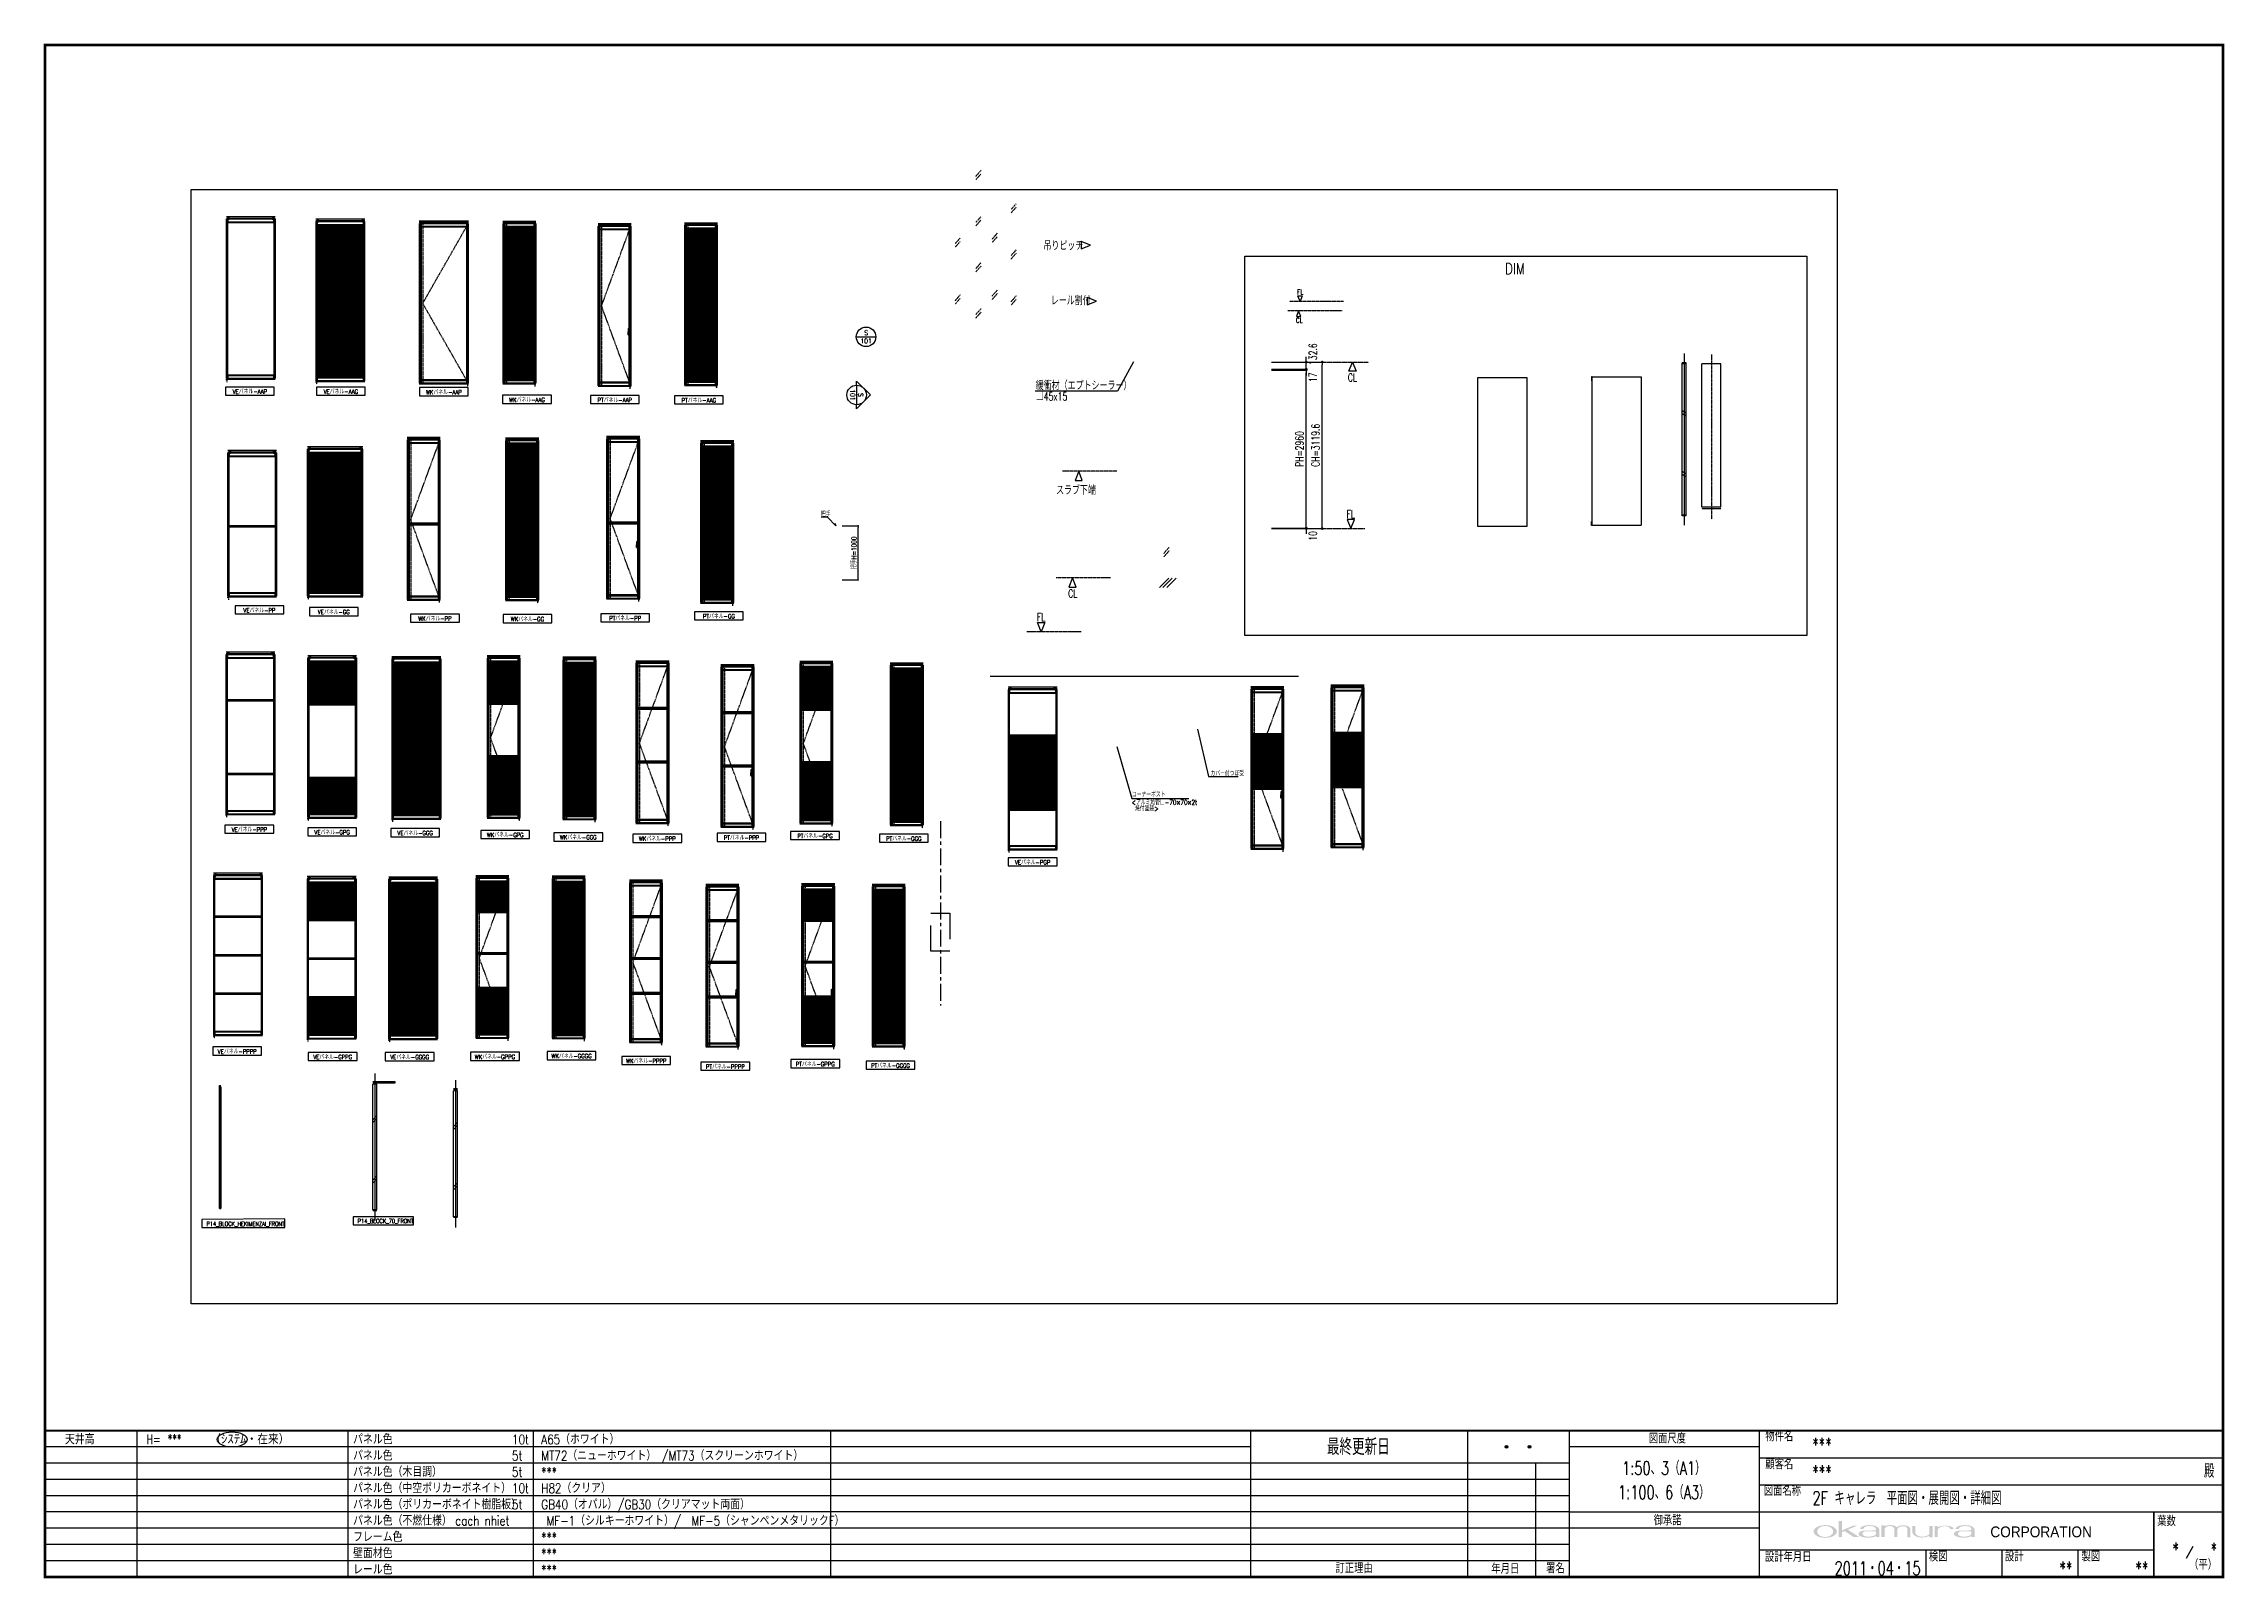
# Model space of a CAD drawing. Header units: inches. Extents: x 8146 to 48346, y -8221 to 20079.
import ezdxf
from ezdxf.enums import TextEntityAlignment as Align

# ---------------------------------------------------------------- set-up
doc = ezdxf.new("R2010")
doc.units = ezdxf.units.IN
doc.header["$LTSCALE"] = 10
doc.header["$MEASUREMENT"] = 0
for name, pattern in [('CENTER', [2, 1.25, -0.25, 0.25, -0.25]), ('DASHED2', [9.525, 6.35, -3.175]), ('HIDDEN', [0.375, 0.25, -0.125]), ('PHANTOM', [2.5, 1.25, -0.25, 0.25, -0.25, 0.25, -0.25])]:
    doc.linetypes.add(name, pattern=pattern)
for name, color, linetype in [('_P14_文字', 3, 'Continuous'), ('_P14_製品', 4, 'Continuous'), ('_P14_製品寸法', 9, 'Continuous'), ('_ハッチング', 7, 'Continuous'), ('_図面枠', 7, 'Continuous'), ('_基準', 1, 'CENTER'), ('_文字', 3, 'Continuous'), ('_製品', 4, 'Continuous'), ('_製品芯線', 1, 'CENTER'), ('_躯体', 8, 'PHANTOM'), ('P14_文字', 3, 'Continuous'), ('P14_製品寸法', 9, 'Continuous')]:
    doc.layers.add(name, color=color, linetype=linetype)
doc.styles.add('OKAMURA', font='simplex8.shx', dxfattribs={"width": 0.7, "bigfont": 'BIGFONT.shx'})
doc.styles.get("Standard").update_dxf_attribs({"font": 'arial.ttf'})
doc.dimstyles.new('OKAMURA-030', dxfattribs={"dimscale": 30, "dimtxt": 3, "dimasz": 1, "dimexe": 0, "dimexo": 3, "dimgap": 1, "dimtad": 1, "dimdec": 1, "dimdsep": 46, "dimtxsty": 'OKAMURA', "dimblk1": 'DOT', "dimblk2": 'DOT', "dimsah": 1, "dimcen": 0, "dimclrt": 3, "dimazin": 0, "dimtfac": 1, "dimtdec": 1, "dimtix": 1, "dimtmove": 2, "dimatfit": 3, "dimfxl": 0, "dimtolj": 1, "dimarcsym": 0})
doc.dimstyles.new('OKAMURA-050', dxfattribs={"dimscale": 50, "dimtxt": 3, "dimasz": 1, "dimexe": 0, "dimexo": 3, "dimgap": 1, "dimtad": 1, "dimdec": 8, "dimdsep": 46, "dimtxsty": 'OKAMURA', "dimblk1": 'DOT', "dimblk2": 'DOT', "dimsah": 1, "dimcen": 0, "dimclrt": 3, "dimadec": 0, "dimazin": 0, "dimtfac": 1, "dimtdec": 8, "dimtix": 1, "dimtmove": 2, "dimatfit": 3, "dimfxl": 1, "dimtolj": 1, "dimarcsym": 0})
pattern_1 = [(90, (-2100, -8700), (-15.875, 3e-15), [])]
pattern_2 = [(90, (-2100, -7900), (-15.875, 3e-15), [])]
pattern_3 = [(90, (-2100, -7890), (-15.875, 3e-15), [])]
pattern_4 = [(90, (-2100, -7900), (-15.875, 3e-15), [])]
pattern_5 = [(90, (-2096, -8700), (-15.875, 3e-15), [])]
pattern_6 = [(90, (-2096, -8690), (-15.875, 3e-15), [])]
pattern_7 = [(90, (-2096, -10465.23), (-15.875, 3e-15), [])]
pattern_8 = [(90, (-2096, -10679.008), (-15.875, 3e-15), [])]
pattern_9 = [(90, (-2100, -7890), (-15.875, 3e-15), [])]
pattern_10 = [(90, (-2096, -10475.23), (-15.875, 3e-15), [])]
pattern_11 = [(90, (-2096, -10689.008), (-15.875, 3e-15), [])]
pattern_12 = [(90, (-35, 0), (-15.9, 3e-15), [])]

msp = doc.modelspace()

# ---------------------------------------------------------------- texts
at = {"layer": '_文字', "style": 'OKAMURA', "width": 0.8}
for s, height, p in [('DIM', 200, (35269, 15931)), ('VEパネル-AAP', 80, (11949, 13672)), ('VEパネル-AAG', 80, (13625, 13672)), ('WKパネル-AAP', 80, (15525, 13661)), ('WKパネル-AAG', 80, (17058, 13520)), ('PTパネル-AAP', 80, (18675, 13516)), ('PTパネル-AAG', 80, (20225, 13511)), ('VEパネル-PP', 80, (12125, 9637)), ('VEパネル-GG', 80, (13496, 9606)), ('WKパネル-PP', 80, (15360, 9485)), ('WKパネル-GG', 80, (17065, 9476)), ('PTパネル-PP', 80, (18867, 9493)), ('PTパネル-GG', 80, (20594, 9529)), ('VEパネル-PPP', 80, (11939, 5596)), ('VEパネル-GPG', 80, (13465, 5544)), ('VEパネル-GGG', 80, (14995, 5531)), ('WKパネル-GPG', 80, (16656, 5498)), ('WKパネル-GGG', 80, (18002, 5451)), ('WKパネル-PPP', 80, (19460, 5426)), ('PTパネル-PPP', 80, (21010, 5445)), ('PTパネル-GPG', 80, (22367, 5478)), ('PTパネル-GGG', 80, (24004, 5429)), ('VEパネル-PGP', 80, (26378, 4991)), ('VEパネル-PPPP', 80, (11715, 1504)), ('VEパネル-GPPG', 80, (13475, 1402)), ('VEパネル-GGGG', 80, (14894, 1400)), ('WKパネル-GPPG', 80, (16466, 1405)), ('WKパネル-GGGG', 80, (17879, 1419)), ('WKパネル-PPPP', 80, (19255, 1330)), ('PTパネル-PPPP', 80, (20714, 1224)), ('PTパネル-GPPG', 80, (22371, 1271)), ('PTパネル-GGGG', 80, (23758, 1243))]:
    msp.add_text(s, height=height, dxfattribs=at).set_placement(p, align=Align.MIDDLE)
at = {"layer": '_文字', "char_height": 80, "width": 1325.66, "attachment_point": 1, "style": 'OKAMURA'}
for s, insert in [('P14_BLOCK_70_FRONT', (13936, -1591)), ('P14_BLOCK_HEKIMENZAI_FRONT', (11148, -1643))]:
    msp.add_mtext(s, dxfattribs=dict(at, insert=insert))

# ---------------------------------------------------------------- blocks, each defined once
blk = doc.blocks.new('*U77')
at = {"layer": '_基準'}
blk.add_line((12, 78), (12, -58), dxfattribs=at)
at = {"layer": '_製品'}
for p, q in [((0, 2700), (900, 2700)), ((0, 2670), (900, 2670)), ((0, 0), (900, 0))]:
    blk.add_line(p, q, dxfattribs=at)
for points in [[(0, 10), (900, 10), (900, 2653), (0, 2653)], [(2, 2653), (898, 2653), (898, 10), (2, 10)], [(21, 2653), (879, 2653), (879, 10), (21, 10)], [(875, 10), (25, 10), (25, 2653), (875, 2653)], [(25, 2585), (875, 2585), (875, 2653), (25, 2653)], [(25, 2598), (875, 2598), (875, 2653), (25, 2653)], [(25, 1311), (875, 1311), (875, 1281), (25, 1281)], [(875, 1298), (25, 1298), (25, 1294), (875, 1294)], [(25, 10), (875, 10), (875, 73), (25, 73)], [(875, 60), (25, 60), (25, 73), (875, 73)]]:
    blk.add_lwpolyline(points, close=True, dxfattribs=at)
at = {"layer": '_製品', "color": 6, "linetype": 'HIDDEN'}
for points in [[(27, 2678), (53, 2678, 0.414214), (55, 2680), (55, 2688, 0.414214), (53, 2690), (27, 2690, 0.414214), (25, 2688), (25, 2680, 0.414214)], [(873, 2678), (847, 2678, -0.414214), (845, 2680), (845, 2688, -0.414214), (847, 2690), (873, 2690, -0.414214), (875, 2688), (875, 2680, -0.414214)]]:
    blk.add_lwpolyline(points, format="xyb", close=True, dxfattribs=at)
for points in [[(36, 2638), (44, 2638), (44, 2678), (36, 2678)], [(864, 2638), (856, 2638), (856, 2678), (864, 2678)]]:
    blk.add_lwpolyline(points, close=True, dxfattribs=at)
at = {"layer": '_製品', "color": 2, "linetype": 'DASHED2', "ltscale": 0.3}
blk.add_lwpolyline([(4, 10), (18, 10), (18, -18), (4, -18)], close=True, dxfattribs=at)
blk = doc.blocks.new('*U78')
at = {"layer": '_ハッチング'}
h = blk.add_hatch(dxfattribs=at)
h.set_pattern_fill('ANSI31', color=5, scale=5, angle=45, style=0)
h.set_pattern_definition(pattern_1)
h.paths.add_polyline_path([(25, 2657), (992, 2657), (992, 1320), (25, 1320)])
h = blk.add_hatch(dxfattribs=at)
h.set_pattern_fill('ANSI31', color=5, scale=5, angle=45, style=0)
h.set_pattern_definition([(90, (-2100, -9380), (-15.875, 3e-15), [])])
h.paths.add_polyline_path([(25, 1290), (992, 1290), (992, 73), (25, 73)])
at = {"layer": '_ハッチング', "color": 5}
for points in [[(25, 2657), (992, 2657), (992, 1320), (25, 1320)], [(25, 1290), (992, 1290), (992, 73), (25, 73)]]:
    blk.add_lwpolyline(points, close=True, dxfattribs=at)
at = {"layer": '_基準'}
blk.add_line((12, 87), (12, -49), dxfattribs=at)
at = {"layer": '_製品'}
for p, q in [((0, 2772), (1017, 2772)), ((0, 2742), (1017, 2742)), ((0, 0), (1017, 0))]:
    blk.add_line(p, q, dxfattribs=at)
for points in [[(0, 10), (1017, 10), (1017, 2725), (0, 2725)], [(2, 2725), (1015, 2725), (1015, 10), (2, 10)], [(21, 2725), (996, 2725), (996, 10), (21, 10)], [(992, 10), (25, 10), (25, 2725), (992, 2725)], [(25, 2657), (992, 2657), (992, 2725), (25, 2725)], [(25, 2670), (992, 2670), (992, 2725), (25, 2725)], [(25, 1320), (992, 1320), (992, 1290), (25, 1290)], [(992, 1307), (25, 1307), (25, 1303), (992, 1303)], [(25, 10), (992, 10), (992, 73), (25, 73)], [(992, 60), (25, 60), (25, 73), (992, 73)]]:
    blk.add_lwpolyline(points, close=True, dxfattribs=at)
at = {"layer": '_製品', "color": 6, "linetype": 'HIDDEN'}
for points in [[(27, 2751), (53, 2751, 0.414214), (55, 2753), (55, 2760, 0.414214), (53, 2762), (27, 2762, 0.414214), (25, 2760), (25, 2753, 0.414214)], [(990, 2751), (964, 2751, -0.414214), (962, 2753), (962, 2760, -0.414214), (964, 2762), (990, 2762, -0.414214), (992, 2760), (992, 2753, -0.414214)]]:
    blk.add_lwpolyline(points, format="xyb", close=True, dxfattribs=at)
for points in [[(36, 2711), (44, 2711), (44, 2751), (36, 2751)], [(981, 2711), (973, 2711), (973, 2751), (981, 2751)]]:
    blk.add_lwpolyline(points, close=True, dxfattribs=at)
at = {"layer": '_製品', "color": 2, "linetype": 'DASHED2', "ltscale": 0.3}
blk.add_lwpolyline([(5, 10), (19, 10), (19, -18), (5, -18)], close=True, dxfattribs=at)
blk = doc.blocks.new('P14_FL_TEXT')
at = {"layer": '_基準'}
blk.add_line((0, 0), (-1000, 0), dxfattribs=at)
at = {"layer": 'P14_文字'}
blk.add_lwpolyline([(-800, 0), (-840, 102), (-760, 102)], close=True, dxfattribs=at)
at = {"layer": 'P14_文字', "lineweight": 13, "style": 'OKAMURA', "width": 0.7}
blk.add_text('FL', height=90, dxfattribs=at).set_placement((-797, 128), align=Align.CENTER)
blk = doc.blocks.new('P14_CL_TEXT')
at = {"layer": '_基準'}
blk.add_line((0, 0), (-1000, 0), dxfattribs=at)
at = {"layer": 'P14_文字'}
blk.add_lwpolyline([(-800, 0), (-840, -102), (-760, -102)], close=True, dxfattribs=at)
at = {"layer": 'P14_文字', "lineweight": 13, "style": 'OKAMURA', "width": 0.7}
blk.add_text('CL', height=90, dxfattribs=at).set_placement((-788, -218), align=Align.CENTER)
blk = doc.blocks.new('*U80')
at = {"layer": '_ハッチング'}
h = blk.add_hatch(dxfattribs=at)
h.set_pattern_fill('ANSI31', color=5, scale=5, angle=45, style=0)
h.set_pattern_definition(pattern_2)
h.paths.add_polyline_path([(25, 2885), (875, 2885), (875, 2115), (25, 2115)])
h = blk.add_hatch(dxfattribs=at)
h.set_pattern_fill('ANSI31', color=5, scale=5, angle=45, style=0)
h.set_pattern_definition(pattern_2)
h.paths.add_polyline_path([(25, 725), (875, 725), (875, 73), (25, 73)])
at = {"layer": '_ハッチング', "color": 5}
for points in [[(25, 2885), (875, 2885), (875, 2115), (25, 2115)], [(25, 725), (875, 725), (875, 73), (25, 73)]]:
    blk.add_lwpolyline(points, close=True, dxfattribs=at)
at = {"layer": '_基準'}
blk.add_line((11, 87), (11, -49), dxfattribs=at)
at = {"layer": '_製品'}
for p, q in [((0, 3000), (900, 3000)), ((0, 2970), (900, 2970)), ((0, 0), (900, 0))]:
    blk.add_line(p, q, dxfattribs=at)
for points in [[(0, 10), (900, 10), (900, 2953), (0, 2953)], [(2, 2953), (898, 2953), (898, 10), (2, 10)], [(21, 2953), (879, 2953), (879, 10), (21, 10)], [(875, 10), (25, 10), (25, 2953), (875, 2953)], [(25, 2885), (875, 2885), (875, 2953), (25, 2953)], [(25, 2898), (875, 2898), (875, 2953), (25, 2953)], [(25, 2115), (875, 2115), (875, 2085), (25, 2085)], [(875, 2102), (25, 2102), (25, 2098), (875, 2098)], [(25, 755), (875, 755), (875, 725), (25, 725)], [(875, 742), (25, 742), (25, 738), (875, 738)], [(25, 10), (875, 10), (875, 73), (25, 73)], [(875, 60), (25, 60), (25, 73), (875, 73)]]:
    blk.add_lwpolyline(points, close=True, dxfattribs=at)
at = {"layer": '_製品', "color": 6, "linetype": 'HIDDEN'}
for points in [[(27, 2979), (53, 2979, 0.414214), (55, 2981), (55, 2988, 0.414214), (53, 2990), (27, 2990, 0.414214), (25, 2988), (25, 2981, 0.414214)], [(873, 2979), (847, 2979, -0.414214), (845, 2981), (845, 2988, -0.414214), (847, 2990), (873, 2990, -0.414214), (875, 2988), (875, 2981, -0.414214)]]:
    blk.add_lwpolyline(points, format="xyb", close=True, dxfattribs=at)
for points in [[(36, 2939), (44, 2939), (44, 2979), (36, 2979)], [(864, 2939), (856, 2939), (856, 2979), (864, 2979)]]:
    blk.add_lwpolyline(points, close=True, dxfattribs=at)
at = {"layer": '_製品', "color": 2, "linetype": 'DASHED2', "ltscale": 0.3}
blk.add_lwpolyline([(4, 10), (18, 10), (18, -18), (4, -18)], close=True, dxfattribs=at)
blk = doc.blocks.new('*U81')
at = {"layer": '_ハッチング'}
h = blk.add_hatch(dxfattribs=at)
h.set_pattern_fill('ANSI31', color=5, scale=5, angle=45, style=0)
h.set_pattern_definition(pattern_3)
h.paths.add_polyline_path([(25, 2885), (875, 2885), (875, 2125), (25, 2125)])
h = blk.add_hatch(dxfattribs=at)
h.set_pattern_fill('ANSI31', color=5, scale=5, angle=45, style=0)
h.set_pattern_definition([(90, (-2100, -8690), (-15.875, 3e-15), [])])
h.paths.add_polyline_path([(25, 2095), (875, 2095), (875, 765), (25, 765)])
h = blk.add_hatch(dxfattribs=at)
h.set_pattern_fill('ANSI31', color=5, scale=5, angle=45, style=0)
h.set_pattern_definition(pattern_3)
h.paths.add_polyline_path([(25, 735), (875, 735), (875, 73), (25, 73)])
at = {"layer": '_ハッチング', "color": 5}
for points in [[(25, 2885), (875, 2885), (875, 2125), (25, 2125)], [(25, 2095), (875, 2095), (875, 765), (25, 765)], [(25, 735), (875, 735), (875, 73), (25, 73)]]:
    blk.add_lwpolyline(points, close=True, dxfattribs=at)
at = {"layer": '_基準'}
blk.add_line((12, 87), (12, -49), dxfattribs=at)
at = {"layer": '_製品'}
for p, q in [((0, 3000), (900, 3000)), ((0, 2970), (900, 2970)), ((0, 0), (900, 0))]:
    blk.add_line(p, q, dxfattribs=at)
for points in [[(0, 10), (900, 10), (900, 2953), (0, 2953)], [(2, 2953), (898, 2953), (898, 10), (2, 10)], [(21, 2953), (879, 2953), (879, 10), (21, 10)], [(875, 10), (25, 10), (25, 2953), (875, 2953)], [(25, 2885), (875, 2885), (875, 2953), (25, 2953)], [(25, 2898), (875, 2898), (875, 2953), (25, 2953)], [(25, 2125), (875, 2125), (875, 2095), (25, 2095)], [(875, 2112), (25, 2112), (25, 2108), (875, 2108)], [(25, 765), (875, 765), (875, 735), (25, 735)], [(875, 752), (25, 752), (25, 748), (875, 748)], [(25, 10), (875, 10), (875, 73), (25, 73)], [(875, 60), (25, 60), (25, 73), (875, 73)]]:
    blk.add_lwpolyline(points, close=True, dxfattribs=at)
at = {"layer": '_製品', "color": 6, "linetype": 'HIDDEN'}
for points in [[(27, 2979), (53, 2979, 0.414214), (55, 2981), (55, 2988, 0.414214), (53, 2990), (27, 2990, 0.414214), (25, 2988), (25, 2981, 0.414214)], [(873, 2979), (847, 2979, -0.414214), (845, 2981), (845, 2988, -0.414214), (847, 2990), (873, 2990, -0.414214), (875, 2988), (875, 2981, -0.414214)]]:
    blk.add_lwpolyline(points, format="xyb", close=True, dxfattribs=at)
for points in [[(36, 2939), (44, 2939), (44, 2979), (36, 2979)], [(864, 2939), (856, 2939), (856, 2979), (864, 2979)]]:
    blk.add_lwpolyline(points, close=True, dxfattribs=at)
at = {"layer": '_製品', "color": 2, "linetype": 'DASHED2', "ltscale": 0.3}
blk.add_lwpolyline([(5, 10), (19, 10), (19, -18), (5, -18)], close=True, dxfattribs=at)
blk = doc.blocks.new('*U79')
at = {"layer": '_基準'}
blk.add_line((11, 87), (11, -49), dxfattribs=at)
at = {"layer": '_製品'}
for p, q in [((0, 3000), (900, 3000)), ((0, 2970), (900, 2970)), ((0, 0), (900, 0))]:
    blk.add_line(p, q, dxfattribs=at)
for points in [[(0, 10), (900, 10), (900, 2953), (0, 2953)], [(2, 2953), (898, 2953), (898, 10), (2, 10)], [(21, 2953), (879, 2953), (879, 10), (21, 10)], [(875, 10), (25, 10), (25, 2953), (875, 2953)], [(25, 2885), (875, 2885), (875, 2953), (25, 2953)], [(25, 2898), (875, 2898), (875, 2953), (25, 2953)], [(25, 2125), (875, 2125), (875, 2095), (25, 2095)], [(875, 2112), (25, 2112), (25, 2108), (875, 2108)], [(25, 765), (875, 765), (875, 735), (25, 735)], [(875, 752), (25, 752), (25, 748), (875, 748)], [(25, 10), (875, 10), (875, 73), (25, 73)], [(875, 60), (25, 60), (25, 73), (875, 73)]]:
    blk.add_lwpolyline(points, close=True, dxfattribs=at)
at = {"layer": '_製品', "color": 6, "linetype": 'HIDDEN'}
for points in [[(27, 2979), (53, 2979, 0.414214), (55, 2981), (55, 2988, 0.414214), (53, 2990), (27, 2990, 0.414214), (25, 2988), (25, 2981, 0.414214)], [(873, 2979), (847, 2979, -0.414214), (845, 2981), (845, 2988, -0.414214), (847, 2990), (873, 2990, -0.414214), (875, 2988), (875, 2981, -0.414214)]]:
    blk.add_lwpolyline(points, format="xyb", close=True, dxfattribs=at)
for points in [[(36, 2939), (44, 2939), (44, 2979), (36, 2979)], [(864, 2939), (856, 2939), (856, 2979), (864, 2979)]]:
    blk.add_lwpolyline(points, close=True, dxfattribs=at)
at = {"layer": '_製品', "color": 2, "linetype": 'DASHED2', "ltscale": 0.3}
blk.add_lwpolyline([(4, 10), (18, 10), (18, -18), (4, -18)], close=True, dxfattribs=at)
blk = doc.blocks.new('*U83')
at = {"layer": '_ハッチング'}
h = blk.add_hatch(dxfattribs=at)
h.set_pattern_fill('ANSI31', color=5, scale=5, angle=45, style=0)
h.set_pattern_definition(pattern_4)
h.paths.add_polyline_path([(25, 2885), (875, 2885), (875, 2205), (25, 2205)])
h = blk.add_hatch(dxfattribs=at)
h.set_pattern_fill('ANSI31', color=5, scale=5, angle=45, style=0)
h.set_pattern_definition(pattern_4)
h.paths.add_polyline_path([(25, 754), (875, 754), (875, 73), (25, 73)])
at = {"layer": '_ハッチング', "color": 5}
for points in [[(25, 2885), (875, 2885), (875, 2205), (25, 2205)], [(25, 754), (875, 754), (875, 73), (25, 73)]]:
    blk.add_lwpolyline(points, close=True, dxfattribs=at)
at = {"layer": '_基準'}
blk.add_line((11, 87), (11, -49), dxfattribs=at)
at = {"layer": '_製品'}
for p, q in [((0, 3000), (900, 3000)), ((0, 2970), (900, 2970)), ((0, 0), (900, 0))]:
    blk.add_line(p, q, dxfattribs=at)
for points in [[(0, 10), (900, 10), (900, 2953), (0, 2953)], [(2, 2953), (898, 2953), (898, 10), (2, 10)], [(21, 2953), (879, 2953), (879, 10), (21, 10)], [(875, 10), (25, 10), (25, 2953), (875, 2953)], [(25, 2885), (875, 2885), (875, 2953), (25, 2953)], [(25, 2898), (875, 2898), (875, 2953), (25, 2953)], [(25, 2205), (875, 2205), (875, 2175), (25, 2175)], [(875, 2192), (25, 2192), (25, 2188), (875, 2188)], [(25, 1494), (875, 1494), (875, 1464), (25, 1464)], [(875, 1481), (25, 1481), (25, 1477), (875, 1477)], [(25, 784), (875, 784), (875, 754), (25, 754)], [(875, 771), (25, 771), (25, 767), (875, 767)], [(25, 10), (875, 10), (875, 73), (25, 73)], [(875, 60), (25, 60), (25, 73), (875, 73)]]:
    blk.add_lwpolyline(points, close=True, dxfattribs=at)
at = {"layer": '_製品', "color": 6, "linetype": 'HIDDEN'}
for points in [[(27, 2979), (53, 2979, 0.414214), (55, 2981), (55, 2988, 0.414214), (53, 2990), (27, 2990, 0.414214), (25, 2988), (25, 2981, 0.414214)], [(873, 2979), (847, 2979, -0.414214), (845, 2981), (845, 2988, -0.414214), (847, 2990), (873, 2990, -0.414214), (875, 2988), (875, 2981, -0.414214)]]:
    blk.add_lwpolyline(points, format="xyb", close=True, dxfattribs=at)
for points in [[(36, 2939), (44, 2939), (44, 2979), (36, 2979)], [(864, 2939), (856, 2939), (856, 2979), (864, 2979)]]:
    blk.add_lwpolyline(points, close=True, dxfattribs=at)
at = {"layer": '_製品', "color": 2, "linetype": 'DASHED2', "ltscale": 0.3}
blk.add_lwpolyline([(4, 10), (18, 10), (18, -18), (4, -18)], close=True, dxfattribs=at)
blk = doc.blocks.new('*U11')
at = {"layer": '_基準'}
blk.add_line((11.5, 77.9), (11.5, -57.9), dxfattribs=at)
at = {"layer": '_製品'}
for p, q in [((0, 3000), (900, 3000)), ((0, 2970), (900, 2970)), ((0, 0), (900, 0))]:
    blk.add_line(p, q, dxfattribs=at)
for points in [[(0, 10), (900, 10), (900, 2953), (0, 2953)], [(2, 2953), (898, 2953), (898, 10), (2, 10)], [(21, 2953), (879, 2953), (879, 10), (21, 10)], [(875, 10), (25, 10), (25, 2953), (875, 2953)], [(25, 2885), (875, 2885), (875, 2953), (25, 2953)], [(25, 2898), (875, 2898), (875, 2953), (25, 2953)], [(25, 10), (875, 10), (875, 73), (25, 73)], [(875, 60), (25, 60), (25, 73), (875, 73)]]:
    blk.add_lwpolyline(points, close=True, dxfattribs=at)
at = {"layer": '_製品', "color": 6, "linetype": 'HIDDEN'}
for points in [[(27, 2978.5), (53, 2978.5, 0.4142136), (55, 2980.5), (55, 2988, 0.4142136), (53, 2990), (27, 2990, 0.4142136), (25, 2988), (25, 2980.5, 0.4142136)], [(873, 2978.5), (847, 2978.5, -0.4142136), (845, 2980.5), (845, 2988, -0.4142136), (847, 2990), (873, 2990, -0.4142136), (875, 2988), (875, 2980.5, -0.4142136)]]:
    blk.add_lwpolyline(points, format="xyb", close=True, dxfattribs=at)
for points in [[(36, 2938.5), (44, 2938.5), (44, 2978.5), (36, 2978.5)], [(864, 2938.5), (856, 2938.5), (856, 2978.5), (864, 2978.5)]]:
    blk.add_lwpolyline(points, close=True, dxfattribs=at)
at = {"layer": '_製品', "color": 2, "linetype": 'DASHED2', "ltscale": 0.3}
blk.add_lwpolyline([(4.5, 10), (18.5, 10), (18.5, -18), (4.5, -18)], close=True, dxfattribs=at)
blk = doc.blocks.new('*U13')
at = {"layer": '_ハッチング'}
h = blk.add_hatch(dxfattribs=at)
h.set_pattern_fill('ANSI31', color=5, scale=5, angle=45, style=0)
h.set_pattern_definition(pattern_1)
h.paths.add_polyline_path([(25, 2885), (875, 2885), (875, 73), (25, 73)])
at = {"layer": '_ハッチング', "color": 5}
blk.add_lwpolyline([(25, 2885), (875, 2885), (875, 73), (25, 73)], close=True, dxfattribs=at)
at = {"layer": '_基準'}
blk.add_line((12, 87), (12, -49), dxfattribs=at)
at = {"layer": '_製品'}
for p, q in [((0, 3000), (900, 3000)), ((0, 2970), (900, 2970)), ((0, 0), (900, 0))]:
    blk.add_line(p, q, dxfattribs=at)
for points in [[(0, 10), (900, 10), (900, 2953), (0, 2953)], [(2, 2953), (898, 2953), (898, 10), (2, 10)], [(21, 2953), (879, 2953), (879, 10), (21, 10)], [(875, 10), (25, 10), (25, 2953), (875, 2953)], [(25, 2885), (875, 2885), (875, 2953), (25, 2953)], [(25, 2898), (875, 2898), (875, 2953), (25, 2953)], [(25, 10), (875, 10), (875, 73), (25, 73)], [(875, 60), (25, 60), (25, 73), (875, 73)]]:
    blk.add_lwpolyline(points, close=True, dxfattribs=at)
at = {"layer": '_製品', "color": 6, "linetype": 'HIDDEN'}
for points in [[(27, 2979), (53, 2979, 0.414214), (55, 2981), (55, 2988, 0.414214), (53, 2990), (27, 2990, 0.414214), (25, 2988), (25, 2981, 0.414214)], [(873, 2979), (847, 2979, -0.414214), (845, 2981), (845, 2988, -0.414214), (847, 2990), (873, 2990, -0.414214), (875, 2988), (875, 2981, -0.414214)]]:
    blk.add_lwpolyline(points, format="xyb", close=True, dxfattribs=at)
for points in [[(36, 2939), (44, 2939), (44, 2979), (36, 2979)], [(864, 2939), (856, 2939), (856, 2979), (864, 2979)]]:
    blk.add_lwpolyline(points, close=True, dxfattribs=at)
at = {"layer": '_製品', "color": 2, "linetype": 'DASHED2', "ltscale": 0.3}
blk.add_lwpolyline([(5, 10), (19, 10), (19, -18), (5, -18)], close=True, dxfattribs=at)
blk = doc.blocks.new('*U107')
at = {"layer": '_基準'}
for p, q in [((60, 2953), (60, 10)), ((884, 87), (884, -49))]:
    blk.add_line(p, q, dxfattribs=at)
blk.add_lwpolyline([(900, 10), (60, 1481), (900, 2953)], dxfattribs=at)
at = {"layer": '_製品'}
blk.add_line((-5, 0), (905, 0), dxfattribs=at)
for points in [[(-5, 3000), (905, 3000)], [(905, 2970), (-5, 2970)]]:
    blk.add_lwpolyline(points, dxfattribs=at)
for points in [[(900, 10), (0, 10), (0, 2953), (900, 2953)], [(894, 2953), (6, 2953), (6, 10), (894, 10)], [(875, 2953), (25, 2953), (25, 10), (875, 10)], [(29, 10), (871, 10), (871, 2953), (29, 2953)], [(871, 2885), (29, 2885), (29, 2953), (871, 2953)], [(871, 2898), (29, 2898), (29, 2953), (871, 2953)], [(871, 10), (29, 10), (29, 73), (871, 73)], [(29, 60), (871, 60), (871, 73), (29, 73)]]:
    blk.add_lwpolyline(points, close=True, dxfattribs=at)
at = {"layer": '_製品', "color": 2, "linetype": 'DASHED2', "ltscale": 0.3}
blk.add_lwpolyline([(892, 10), (877, 10), (877, -18), (892, -18)], close=True, dxfattribs=at)
blk = doc.blocks.new('*U82')
at = {"layer": '_基準'}
blk.add_line((11, 87), (11, -49), dxfattribs=at)
at = {"layer": '_製品'}
for p, q in [((0, 3000), (900, 3000)), ((0, 2970), (900, 2970)), ((0, 0), (900, 0))]:
    blk.add_line(p, q, dxfattribs=at)
for points in [[(0, 10), (900, 10), (900, 2953), (0, 2953)], [(2, 2953), (898, 2953), (898, 10), (2, 10)], [(21, 2953), (879, 2953), (879, 10), (21, 10)], [(875, 10), (25, 10), (25, 2953), (875, 2953)], [(25, 2885), (875, 2885), (875, 2953), (25, 2953)], [(25, 2898), (875, 2898), (875, 2953), (25, 2953)], [(25, 2205), (875, 2205), (875, 2175), (25, 2175)], [(875, 2192), (25, 2192), (25, 2188), (875, 2188)], [(25, 1494), (875, 1494), (875, 1464), (25, 1464)], [(875, 1481), (25, 1481), (25, 1477), (875, 1477)], [(25, 784), (875, 784), (875, 754), (25, 754)], [(875, 771), (25, 771), (25, 767), (875, 767)], [(25, 10), (875, 10), (875, 73), (25, 73)], [(875, 60), (25, 60), (25, 73), (875, 73)]]:
    blk.add_lwpolyline(points, close=True, dxfattribs=at)
at = {"layer": '_製品', "color": 6, "linetype": 'HIDDEN'}
for points in [[(27, 2979), (53, 2979, 0.414214), (55, 2981), (55, 2988, 0.414214), (53, 2990), (27, 2990, 0.414214), (25, 2988), (25, 2981, 0.414214)], [(873, 2979), (847, 2979, -0.414214), (845, 2981), (845, 2988, -0.414214), (847, 2990), (873, 2990, -0.414214), (875, 2988), (875, 2981, -0.414214)]]:
    blk.add_lwpolyline(points, format="xyb", close=True, dxfattribs=at)
for points in [[(36, 2939), (44, 2939), (44, 2979), (36, 2979)], [(864, 2939), (856, 2939), (856, 2979), (864, 2979)]]:
    blk.add_lwpolyline(points, close=True, dxfattribs=at)
at = {"layer": '_製品', "color": 2, "linetype": 'DASHED2', "ltscale": 0.3}
blk.add_lwpolyline([(4, 10), (18, 10), (18, -18), (4, -18)], close=True, dxfattribs=at)
blk = doc.blocks.new('*U121')
at = {"layer": '_ハッチング'}
h = blk.add_hatch(dxfattribs=at)
h.set_pattern_fill('ANSI31', color=5, scale=5, angle=45, style=0)
h.set_pattern_definition([(90, (-2096, -8699.996), (-15.875, 3e-15), [])])
h.paths.add_polyline_path([(29, 2885), (571, 2885), (571, 73), (29, 73)])
at = {"layer": '_ハッチング', "color": 5}
blk.add_lwpolyline([(29, 2885), (571, 2885), (571, 73), (29, 73)], close=True, dxfattribs=at)
at = {"layer": '_基準'}
for p, q in [((60, 2953), (60, 10)), ((584, 87), (584, -49))]:
    blk.add_line(p, q, dxfattribs=at)
blk.add_lwpolyline([(600, 10), (60, 1482), (600, 2953)], dxfattribs=at)
at = {"layer": '_製品'}
blk.add_line((-5, 0), (605, 0), dxfattribs=at)
for points in [[(-5, 3000), (605, 3000)], [(605, 2970), (-5, 2970)]]:
    blk.add_lwpolyline(points, dxfattribs=at)
for points in [[(600, 10), (0, 10), (0, 2953), (600, 2953)], [(594, 2953), (6, 2953), (6, 10), (594, 10)], [(575, 2953), (25, 2953), (25, 10), (575, 10)], [(29, 10), (571, 10), (571, 2953), (29, 2953)], [(571, 2885), (29, 2885), (29, 2953), (571, 2953)], [(571, 2898), (29, 2898), (29, 2953), (571, 2953)], [(571, 10), (29, 10), (29, 73), (571, 73)], [(29, 60), (571, 60), (571, 73), (29, 73)]]:
    blk.add_lwpolyline(points, close=True, dxfattribs=at)
at = {"layer": '_製品', "color": 2, "linetype": 'DASHED2', "ltscale": 0.3}
blk.add_lwpolyline([(592, 10), (577, 10), (577, -18), (592, -18)], close=True, dxfattribs=at)
blk = doc.blocks.new('*U108')
at = {"layer": '_基準'}
for p, q in [((60, 2953), (60, 10)), ((584, 87), (584, -49))]:
    blk.add_line(p, q, dxfattribs=at)
blk.add_lwpolyline([(600, 10), (60, 1481), (600, 2953)], dxfattribs=at)
at = {"layer": '_製品'}
for p, q in [((548, 1051), (548, 1000)), ((548, 949), (548, 1000)), ((570, 1060), (552, 1056)), ((570, 940), (552, 944)), ((571, 1059), (571, 1000)), ((571, 941), (571, 1000)), ((-5, 0), (605, 0))]:
    blk.add_line(p, q, dxfattribs=at)
for points in [[(-5, 3000), (605, 3000)], [(605, 2970), (-5, 2970)]]:
    blk.add_lwpolyline(points, dxfattribs=at)
for points in [[(600, 10), (0, 10), (0, 2953), (600, 2953)], [(594, 2953), (6, 2953), (6, 10), (594, 10)], [(575, 2953), (25, 2953), (25, 10), (575, 10)], [(29, 10), (571, 10), (571, 2953), (29, 2953)], [(571, 2885), (29, 2885), (29, 2953), (571, 2953)], [(571, 2898), (29, 2898), (29, 2953), (571, 2953)], [(571, 10), (29, 10), (29, 73), (571, 73)], [(29, 60), (571, 60), (571, 73), (29, 73)]]:
    blk.add_lwpolyline(points, close=True, dxfattribs=at)
at = {"layer": '_製品', "color": 2, "linetype": 'DASHED2', "ltscale": 0.3}
blk.add_lwpolyline([(592, 10), (577, 10), (577, -18), (592, -18)], close=True, dxfattribs=at)
at = {"layer": '_製品'}
for centre, radius, start, end in [((552, 1051), 4.48, 96.9065, 179.2555), ((553, 949), 5, 180, 257.7352), ((570, 1059), 1, 0, 102.2648), ((570, 941), 1, 257.7352, 0)]:
    blk.add_arc(centre, radius, start, end, dxfattribs=at)
blk = doc.blocks.new('*U122')
at = {"layer": '_ハッチング'}
h = blk.add_hatch(dxfattribs=at)
h.set_pattern_fill('ANSI31', color=5, scale=5, angle=45, style=0)
h.set_pattern_definition(pattern_5)
h.paths.add_polyline_path([(29, 2885), (571, 2885), (571, 73), (29, 73)])
at = {"layer": '_ハッチング', "color": 5}
blk.add_lwpolyline([(29, 2885), (571, 2885), (571, 73), (29, 73)], close=True, dxfattribs=at)
at = {"layer": '_基準'}
for p, q in [((60, 2953), (60, 10)), ((584, 87), (584, -49))]:
    blk.add_line(p, q, dxfattribs=at)
blk.add_lwpolyline([(600, 10), (60, 1481), (600, 2953)], dxfattribs=at)
at = {"layer": '_製品'}
for p, q in [((548, 1061), (548, 1010)), ((548, 959), (548, 1010)), ((570, 1070), (552, 1066)), ((570, 950), (552, 954)), ((571, 1069), (571, 1010)), ((571, 951), (571, 1010)), ((-5, 0), (605, 0))]:
    blk.add_line(p, q, dxfattribs=at)
for points in [[(-5, 3000), (605, 3000)], [(605, 2970), (-5, 2970)]]:
    blk.add_lwpolyline(points, dxfattribs=at)
for points in [[(600, 10), (0, 10), (0, 2953), (600, 2953)], [(594, 2953), (6, 2953), (6, 10), (594, 10)], [(575, 2953), (25, 2953), (25, 10), (575, 10)], [(29, 10), (571, 10), (571, 2953), (29, 2953)], [(571, 2885), (29, 2885), (29, 2953), (571, 2953)], [(571, 2898), (29, 2898), (29, 2953), (571, 2953)], [(571, 10), (29, 10), (29, 73), (571, 73)], [(29, 60), (571, 60), (571, 73), (29, 73)]]:
    blk.add_lwpolyline(points, close=True, dxfattribs=at)
at = {"layer": '_製品', "color": 2, "linetype": 'DASHED2', "ltscale": 0.3}
blk.add_lwpolyline([(592, 10), (577, 10), (577, -18), (592, -18)], close=True, dxfattribs=at)
at = {"layer": '_製品'}
for centre, radius, start, end in [((552, 1061), 4.48, 96.9065, 179.2555), ((553, 959), 5, 180, 257.7352), ((570, 1069), 1, 0, 102.2648), ((570, 951), 1, 257.7352, 0)]:
    blk.add_arc(centre, radius, start, end, dxfattribs=at)
blk = doc.blocks.new('*U109')
at = {"layer": '_基準'}
for p, q in [((60, 2953), (60, 10)), ((584, 87), (584, -49))]:
    blk.add_line(p, q, dxfattribs=at)
blk.add_lwpolyline([(600, 10), (60, 1481), (600, 2953)], dxfattribs=at)
at = {"layer": '_製品'}
blk.add_line((-5, 0), (605, 0), dxfattribs=at)
for points in [[(-5, 3000), (605, 3000)], [(605, 2970), (-5, 2970)]]:
    blk.add_lwpolyline(points, dxfattribs=at)
for points in [[(600, 10), (0, 10), (0, 2953), (600, 2953)], [(594, 2953), (6, 2953), (6, 10), (594, 10)], [(575, 2953), (25, 2953), (25, 10), (575, 10)], [(29, 10), (571, 10), (571, 2953), (29, 2953)], [(571, 2885), (29, 2885), (29, 2953), (571, 2953)], [(571, 2898), (29, 2898), (29, 2953), (571, 2953)], [(571, 1414), (29, 1414), (29, 1384), (571, 1384)], [(29, 1401), (571, 1401), (571, 1397), (29, 1397)], [(571, 10), (29, 10), (29, 73), (571, 73)], [(29, 60), (571, 60), (571, 73), (29, 73)]]:
    blk.add_lwpolyline(points, close=True, dxfattribs=at)
at = {"layer": '_製品', "color": 2, "linetype": 'DASHED2', "ltscale": 0.3}
blk.add_lwpolyline([(592, 10), (577, 10), (577, -18), (592, -18)], close=True, dxfattribs=at)
blk = doc.blocks.new('*U123')
at = {"layer": '_ハッチング'}
h = blk.add_hatch(dxfattribs=at)
h.set_pattern_fill('ANSI31', color=5, scale=5, angle=45, style=0)
h.set_pattern_definition([(90, (-2096.405, -8700), (-15.875, 3e-15), [])])
h.paths.add_polyline_path([(29, 2885), (571, 2885), (571, 1414), (29, 1414)])
h = blk.add_hatch(dxfattribs=at)
h.set_pattern_fill('ANSI31', color=5, scale=5, angle=45, style=0)
h.set_pattern_definition([(90, (-2096.405, -10200.567), (-15.875, 3e-15), [])])
h.paths.add_polyline_path([(29, 1384), (571, 1384), (571, 73), (29, 73)])
at = {"layer": '_ハッチング', "color": 5}
for points in [[(29, 2885), (571, 2885), (571, 1414), (29, 1414)], [(29, 1384), (571, 1384), (571, 73), (29, 73)]]:
    blk.add_lwpolyline(points, close=True, dxfattribs=at)
at = {"layer": '_基準'}
for p, q in [((60, 2953), (60, 10)), ((584, 87), (584, -49))]:
    blk.add_line(p, q, dxfattribs=at)
blk.add_lwpolyline([(600, 10), (60, 1481), (600, 2953)], dxfattribs=at)
at = {"layer": '_製品'}
blk.add_line((-5, 0), (605, 0), dxfattribs=at)
for points in [[(-5, 3000), (605, 3000)], [(605, 2970), (-5, 2970)]]:
    blk.add_lwpolyline(points, dxfattribs=at)
for points in [[(600, 10), (0, 10), (0, 2953), (600, 2953)], [(594, 2953), (6, 2953), (6, 10), (594, 10)], [(575, 2953), (25, 2953), (25, 10), (575, 10)], [(29, 10), (571, 10), (571, 2953), (29, 2953)], [(571, 2885), (29, 2885), (29, 2953), (571, 2953)], [(571, 2898), (29, 2898), (29, 2953), (571, 2953)], [(571, 1414), (29, 1414), (29, 1384), (571, 1384)], [(29, 1401), (571, 1401), (571, 1397), (29, 1397)], [(571, 10), (29, 10), (29, 73), (571, 73)], [(29, 60), (571, 60), (571, 73), (29, 73)]]:
    blk.add_lwpolyline(points, close=True, dxfattribs=at)
at = {"layer": '_製品', "color": 2, "linetype": 'DASHED2', "ltscale": 0.3}
blk.add_lwpolyline([(592, 10), (577, 10), (577, -18), (592, -18)], close=True, dxfattribs=at)
blk = doc.blocks.new('*U110')
at = {"layer": '_基準'}
for p, q in [((60, 2953), (60, 10)), ((584, 87), (584, -49))]:
    blk.add_line(p, q, dxfattribs=at)
blk.add_lwpolyline([(600, 10), (60, 1481), (600, 2953)], dxfattribs=at)
at = {"layer": '_製品'}
for p, q in [((548, 1051), (548, 1000)), ((548, 949), (548, 1000)), ((570, 1060), (552, 1056)), ((570, 940), (552, 944)), ((571, 1059), (571, 1000)), ((571, 941), (571, 1000)), ((-5, 0), (605, 0))]:
    blk.add_line(p, q, dxfattribs=at)
for points in [[(-5, 3000), (605, 3000)], [(605, 2970), (-5, 2970)]]:
    blk.add_lwpolyline(points, dxfattribs=at)
for points in [[(600, 10), (0, 10), (0, 2953), (600, 2953)], [(594, 2953), (6, 2953), (6, 10), (594, 10)], [(575, 2953), (25, 2953), (25, 10), (575, 10)], [(29, 10), (571, 10), (571, 2953), (29, 2953)], [(571, 2885), (29, 2885), (29, 2953), (571, 2953)], [(571, 2898), (29, 2898), (29, 2953), (571, 2953)], [(571, 1414), (29, 1414), (29, 1384), (571, 1384)], [(29, 1401), (571, 1401), (571, 1397), (29, 1397)], [(571, 10), (29, 10), (29, 73), (571, 73)], [(29, 60), (571, 60), (571, 73), (29, 73)]]:
    blk.add_lwpolyline(points, close=True, dxfattribs=at)
at = {"layer": '_製品', "color": 2, "linetype": 'DASHED2', "ltscale": 0.3}
blk.add_lwpolyline([(592, 10), (577, 10), (577, -18), (592, -18)], close=True, dxfattribs=at)
at = {"layer": '_製品'}
for centre, radius, start, end in [((552, 1051), 4.48, 96.9065, 179.2555), ((553, 949), 5, 180, 257.7352), ((570, 1059), 1, 0, 102.2648), ((570, 941), 1, 257.7352, 0)]:
    blk.add_arc(centre, radius, start, end, dxfattribs=at)
blk = doc.blocks.new('*U113')
at = {"layer": '_基準'}
for p, q in [((60, 2953), (60, 10)), ((584, 87), (584, -49))]:
    blk.add_line(p, q, dxfattribs=at)
blk.add_lwpolyline([(600, 10), (60, 1481), (600, 2953)], dxfattribs=at)
at = {"layer": '_製品'}
for p, q in [((548, 1051), (548, 1000)), ((548, 949), (548, 1000)), ((570, 1060), (552, 1056)), ((570, 940), (552, 944)), ((571, 1059), (571, 1000)), ((571, 941), (571, 1000)), ((-5, 0), (605, 0))]:
    blk.add_line(p, q, dxfattribs=at)
for points in [[(-5, 3000), (605, 3000)], [(605, 2970), (-5, 2970)]]:
    blk.add_lwpolyline(points, dxfattribs=at)
for points in [[(600, 10), (0, 10), (0, 2953), (600, 2953)], [(594, 2953), (6, 2953), (6, 10), (594, 10)], [(575, 2953), (25, 2953), (25, 10), (575, 10)], [(29, 10), (571, 10), (571, 2953), (29, 2953)], [(571, 2885), (29, 2885), (29, 2953), (571, 2953)], [(571, 2898), (29, 2898), (29, 2953), (571, 2953)], [(571, 2125), (29, 2125), (29, 2095), (571, 2095)], [(29, 2112), (571, 2112), (571, 2108), (29, 2108)], [(571, 1140), (29, 1140), (29, 1110), (571, 1110)], [(29, 1127), (571, 1127), (571, 1123), (29, 1123)], [(571, 10), (29, 10), (29, 73), (571, 73)], [(29, 60), (571, 60), (571, 73), (29, 73)]]:
    blk.add_lwpolyline(points, close=True, dxfattribs=at)
at = {"layer": '_製品', "color": 2, "linetype": 'DASHED2', "ltscale": 0.3}
blk.add_lwpolyline([(592, 10), (577, 10), (577, -18), (592, -18)], close=True, dxfattribs=at)
at = {"layer": '_製品'}
for centre, radius, start, end in [((552, 1051), 4.48, 96.9065, 179.2555), ((553, 949), 5, 180, 257.7352), ((570, 1059), 1, 0, 102.2648), ((570, 941), 1, 257.7352, 0)]:
    blk.add_arc(centre, radius, start, end, dxfattribs=at)
blk = doc.blocks.new('*U112')
at = {"layer": '_基準'}
for p, q in [((60, 2953), (60, 10)), ((584, 87), (584, -49))]:
    blk.add_line(p, q, dxfattribs=at)
blk.add_lwpolyline([(600, 10), (60, 1481), (600, 2953)], dxfattribs=at)
at = {"layer": '_製品'}
blk.add_line((-5, 0), (605, 0), dxfattribs=at)
for points in [[(-5, 3000), (605, 3000)], [(605, 2970), (-5, 2970)]]:
    blk.add_lwpolyline(points, dxfattribs=at)
for points in [[(600, 10), (0, 10), (0, 2953), (600, 2953)], [(594, 2953), (6, 2953), (6, 10), (594, 10)], [(575, 2953), (25, 2953), (25, 10), (575, 10)], [(29, 10), (571, 10), (571, 2953), (29, 2953)], [(571, 2885), (29, 2885), (29, 2953), (571, 2953)], [(571, 2898), (29, 2898), (29, 2953), (571, 2953)], [(571, 2135), (29, 2135), (29, 2105), (571, 2105)], [(29, 2122), (571, 2122), (571, 2118), (29, 2118)], [(571, 1150), (29, 1150), (29, 1120), (571, 1120)], [(29, 1137), (571, 1137), (571, 1133), (29, 1133)], [(571, 10), (29, 10), (29, 73), (571, 73)], [(29, 60), (571, 60), (571, 73), (29, 73)]]:
    blk.add_lwpolyline(points, close=True, dxfattribs=at)
at = {"layer": '_製品', "color": 2, "linetype": 'DASHED2', "ltscale": 0.3}
blk.add_lwpolyline([(592, 10), (577, 10), (577, -18), (592, -18)], close=True, dxfattribs=at)
blk = doc.blocks.new('*U111')
at = {"layer": '_ハッチング'}
h = blk.add_hatch(dxfattribs=at)
h.set_pattern_fill('ANSI31', color=5, scale=5, angle=45, style=0)
h.set_pattern_definition(pattern_6)
h.paths.add_polyline_path([(29, 2885), (571, 2885), (571, 2135), (29, 2135)])
h = blk.add_hatch(dxfattribs=at)
h.set_pattern_fill('ANSI31', color=5, scale=5, angle=45, style=0)
h.set_pattern_definition(pattern_7)
h.paths.add_polyline_path([(29, 1120), (571, 1120), (571, 73), (29, 73)])
at = {"layer": '_ハッチング', "color": 5}
for points in [[(29, 2885), (571, 2885), (571, 2135), (29, 2135)], [(29, 1120), (571, 1120), (571, 73), (29, 73)]]:
    blk.add_lwpolyline(points, close=True, dxfattribs=at)
at = {"layer": '_基準'}
for p, q in [((60, 2953), (60, 10)), ((584, 87), (584, -49))]:
    blk.add_line(p, q, dxfattribs=at)
blk.add_lwpolyline([(600, 10), (60, 1481), (600, 2953)], dxfattribs=at)
at = {"layer": '_製品'}
blk.add_line((-5, 0), (605, 0), dxfattribs=at)
for points in [[(-5, 3000), (605, 3000)], [(605, 2970), (-5, 2970)]]:
    blk.add_lwpolyline(points, dxfattribs=at)
for points in [[(600, 10), (0, 10), (0, 2953), (600, 2953)], [(594, 2953), (6, 2953), (6, 10), (594, 10)], [(575, 2953), (25, 2953), (25, 10), (575, 10)], [(29, 10), (571, 10), (571, 2953), (29, 2953)], [(571, 2885), (29, 2885), (29, 2953), (571, 2953)], [(571, 2898), (29, 2898), (29, 2953), (571, 2953)], [(571, 2135), (29, 2135), (29, 2105), (571, 2105)], [(29, 2122), (571, 2122), (571, 2118), (29, 2118)], [(571, 1150), (29, 1150), (29, 1120), (571, 1120)], [(29, 1137), (571, 1137), (571, 1133), (29, 1133)], [(571, 10), (29, 10), (29, 73), (571, 73)], [(29, 60), (571, 60), (571, 73), (29, 73)]]:
    blk.add_lwpolyline(points, close=True, dxfattribs=at)
at = {"layer": '_製品', "color": 2, "linetype": 'DASHED2', "ltscale": 0.3}
blk.add_lwpolyline([(592, 10), (577, 10), (577, -18), (592, -18)], close=True, dxfattribs=at)
blk = doc.blocks.new('*U125')
at = {"layer": '_ハッチング'}
h = blk.add_hatch(dxfattribs=at)
h.set_pattern_fill('ANSI31', color=5, scale=5, angle=45, style=0)
h.set_pattern_definition(pattern_6)
h.paths.add_polyline_path([(29, 2885), (571, 2885), (571, 2135), (29, 2135)])
h = blk.add_hatch(dxfattribs=at)
h.set_pattern_fill('ANSI31', color=5, scale=5, angle=45, style=0)
h.set_pattern_definition([(90, (-2096, -9479.857), (-15.875, 3e-15), [])])
h.paths.add_polyline_path([(29, 2105), (571, 2105), (571, 1150), (29, 1150)])
h = blk.add_hatch(dxfattribs=at)
h.set_pattern_fill('ANSI31', color=5, scale=5, angle=45, style=0)
h.set_pattern_definition(pattern_7)
h.paths.add_polyline_path([(29, 1120), (571, 1120), (571, 73), (29, 73)])
at = {"layer": '_ハッチング', "color": 5}
for points in [[(29, 2885), (571, 2885), (571, 2135), (29, 2135)], [(29, 2105), (571, 2105), (571, 1150), (29, 1150)], [(29, 1120), (571, 1120), (571, 73), (29, 73)]]:
    blk.add_lwpolyline(points, close=True, dxfattribs=at)
at = {"layer": '_基準'}
for p, q in [((60, 2953), (60, 10)), ((584, 87), (584, -49))]:
    blk.add_line(p, q, dxfattribs=at)
blk.add_lwpolyline([(600, 10), (60, 1481), (600, 2953)], dxfattribs=at)
at = {"layer": '_製品'}
blk.add_line((-5, 0), (605, 0), dxfattribs=at)
for points in [[(-5, 3000), (605, 3000)], [(605, 2970), (-5, 2970)]]:
    blk.add_lwpolyline(points, dxfattribs=at)
for points in [[(600, 10), (0, 10), (0, 2953), (600, 2953)], [(594, 2953), (6, 2953), (6, 10), (594, 10)], [(575, 2953), (25, 2953), (25, 10), (575, 10)], [(29, 10), (571, 10), (571, 2953), (29, 2953)], [(571, 2885), (29, 2885), (29, 2953), (571, 2953)], [(571, 2898), (29, 2898), (29, 2953), (571, 2953)], [(571, 2135), (29, 2135), (29, 2105), (571, 2105)], [(29, 2122), (571, 2122), (571, 2118), (29, 2118)], [(571, 1150), (29, 1150), (29, 1120), (571, 1120)], [(29, 1137), (571, 1137), (571, 1133), (29, 1133)], [(571, 10), (29, 10), (29, 73), (571, 73)], [(29, 60), (571, 60), (571, 73), (29, 73)]]:
    blk.add_lwpolyline(points, close=True, dxfattribs=at)
at = {"layer": '_製品', "color": 2, "linetype": 'DASHED2', "ltscale": 0.3}
blk.add_lwpolyline([(592, 10), (577, 10), (577, -18), (592, -18)], close=True, dxfattribs=at)
blk = doc.blocks.new('*U116')
at = {"layer": '_基準'}
for p, q in [((60, 2953), (60, 10)), ((584, 87), (584, -49))]:
    blk.add_line(p, q, dxfattribs=at)
blk.add_lwpolyline([(600, 10), (60, 1481), (600, 2953)], dxfattribs=at)
at = {"layer": '_製品'}
blk.add_line((-5, 0), (605, 0), dxfattribs=at)
for points in [[(-5, 3000), (605, 3000)], [(605, 2970), (-5, 2970)]]:
    blk.add_lwpolyline(points, dxfattribs=at)
for points in [[(600, 10), (0, 10), (0, 2953), (600, 2953)], [(594, 2953), (6, 2953), (6, 10), (594, 10)], [(575, 2953), (25, 2953), (25, 10), (575, 10)], [(29, 10), (571, 10), (571, 2953), (29, 2953)], [(571, 2885), (29, 2885), (29, 2953), (571, 2953)], [(571, 2898), (29, 2898), (29, 2953), (571, 2953)], [(571, 2337), (29, 2337), (29, 2307), (571, 2307)], [(29, 2324), (571, 2324), (571, 2320), (29, 2320)], [(571, 1567), (29, 1567), (29, 1537), (571, 1537)], [(29, 1554), (571, 1554), (571, 1550), (29, 1550)], [(571, 926), (29, 926), (29, 896), (571, 896)], [(29, 913), (571, 913), (571, 909), (29, 909)], [(571, 10), (29, 10), (29, 73), (571, 73)], [(29, 60), (571, 60), (571, 73), (29, 73)]]:
    blk.add_lwpolyline(points, close=True, dxfattribs=at)
at = {"layer": '_製品', "color": 2, "linetype": 'DASHED2', "ltscale": 0.3}
blk.add_lwpolyline([(592, 10), (577, 10), (577, -18), (592, -18)], close=True, dxfattribs=at)
blk = doc.blocks.new('*U117')
at = {"layer": '_基準'}
for p, q in [((60, 2953), (60, 10)), ((584, 87), (584, -49))]:
    blk.add_line(p, q, dxfattribs=at)
blk.add_lwpolyline([(600, 10), (60, 1481), (600, 2953)], dxfattribs=at)
at = {"layer": '_製品'}
for p, q in [((548, 1051), (548, 1000)), ((548, 949), (548, 1000)), ((570, 1060), (552, 1056)), ((570, 940), (552, 944)), ((571, 1059), (571, 1000)), ((571, 941), (571, 1000)), ((-5, 0), (605, 0))]:
    blk.add_line(p, q, dxfattribs=at)
for points in [[(-5, 3000), (605, 3000)], [(605, 2970), (-5, 2970)]]:
    blk.add_lwpolyline(points, dxfattribs=at)
for points in [[(600, 10), (0, 10), (0, 2953), (600, 2953)], [(594, 2953), (6, 2953), (6, 10), (594, 10)], [(575, 2953), (25, 2953), (25, 10), (575, 10)], [(29, 10), (571, 10), (571, 2953), (29, 2953)], [(571, 2885), (29, 2885), (29, 2953), (571, 2953)], [(571, 2898), (29, 2898), (29, 2953), (571, 2953)], [(571, 2347), (29, 2347), (29, 2317), (571, 2317)], [(29, 2334), (571, 2334), (571, 2330), (29, 2330)], [(571, 1577), (29, 1577), (29, 1547), (571, 1547)], [(29, 1564), (571, 1564), (571, 1560), (29, 1560)], [(571, 936), (29, 936), (29, 906), (571, 906)], [(29, 923), (571, 923), (571, 919), (29, 919)], [(571, 10), (29, 10), (29, 73), (571, 73)], [(29, 60), (571, 60), (571, 73), (29, 73)]]:
    blk.add_lwpolyline(points, close=True, dxfattribs=at)
at = {"layer": '_製品', "color": 2, "linetype": 'DASHED2', "ltscale": 0.3}
blk.add_lwpolyline([(592, 10), (577, 10), (577, -18), (592, -18)], close=True, dxfattribs=at)
at = {"layer": '_製品'}
for centre, radius, start, end in [((552, 1051), 4.48, 96.9065, 179.2555), ((553, 949), 5, 180, 257.7352), ((570, 1059), 1, 0, 102.2648), ((570, 941), 1, 257.7352, 0)]:
    blk.add_arc(centre, radius, start, end, dxfattribs=at)
blk = doc.blocks.new('*U115')
at = {"layer": '_ハッチング'}
h = blk.add_hatch(dxfattribs=at)
h.set_pattern_fill('ANSI31', color=5, scale=5, angle=45, style=0)
h.set_pattern_definition(pattern_6)
h.paths.add_polyline_path([(29, 2885), (571, 2885), (571, 2347), (29, 2347)])
h = blk.add_hatch(dxfattribs=at)
h.set_pattern_fill('ANSI31', color=5, scale=5, angle=45, style=0)
h.set_pattern_definition(pattern_8)
h.paths.add_polyline_path([(29, 906), (571, 906), (571, 73), (29, 73)])
at = {"layer": '_ハッチング', "color": 5}
for points in [[(29, 2885), (571, 2885), (571, 2347), (29, 2347)], [(29, 906), (571, 906), (571, 73), (29, 73)]]:
    blk.add_lwpolyline(points, close=True, dxfattribs=at)
at = {"layer": '_基準'}
for p, q in [((60, 2953), (60, 10)), ((584, 87), (584, -49))]:
    blk.add_line(p, q, dxfattribs=at)
blk.add_lwpolyline([(600, 10), (60, 1481), (600, 2953)], dxfattribs=at)
at = {"layer": '_製品'}
blk.add_line((-5, 0), (605, 0), dxfattribs=at)
for points in [[(-5, 3000), (605, 3000)], [(605, 2970), (-5, 2970)]]:
    blk.add_lwpolyline(points, dxfattribs=at)
for points in [[(600, 10), (0, 10), (0, 2953), (600, 2953)], [(594, 2953), (6, 2953), (6, 10), (594, 10)], [(575, 2953), (25, 2953), (25, 10), (575, 10)], [(29, 10), (571, 10), (571, 2953), (29, 2953)], [(571, 2885), (29, 2885), (29, 2953), (571, 2953)], [(571, 2898), (29, 2898), (29, 2953), (571, 2953)], [(571, 2347), (29, 2347), (29, 2317), (571, 2317)], [(29, 2334), (571, 2334), (571, 2330), (29, 2330)], [(571, 1577), (29, 1577), (29, 1547), (571, 1547)], [(29, 1564), (571, 1564), (571, 1560), (29, 1560)], [(571, 936), (29, 936), (29, 906), (571, 906)], [(29, 923), (571, 923), (571, 919), (29, 919)], [(571, 10), (29, 10), (29, 73), (571, 73)], [(29, 60), (571, 60), (571, 73), (29, 73)]]:
    blk.add_lwpolyline(points, close=True, dxfattribs=at)
at = {"layer": '_製品', "color": 2, "linetype": 'DASHED2', "ltscale": 0.3}
blk.add_lwpolyline([(592, 10), (577, 10), (577, -18), (592, -18)], close=True, dxfattribs=at)
blk = doc.blocks.new('*U127')
at = {"layer": '_ハッチング'}
h = blk.add_hatch(dxfattribs=at)
h.set_pattern_fill('ANSI31', color=5, scale=5, angle=45, style=0)
h.set_pattern_definition(pattern_5)
h.paths.add_polyline_path([(29, 2885), (571, 2885), (571, 2347), (29, 2347)])
h = blk.add_hatch(dxfattribs=at)
h.set_pattern_fill('ANSI31', color=5, scale=5, angle=45, style=0)
h.set_pattern_definition([(90, (-2096, -9267.583), (-15.875, 3e-15), [])])
h.paths.add_polyline_path([(29, 2317), (571, 2317), (571, 1577), (29, 1577)])
h = blk.add_hatch(dxfattribs=at)
h.set_pattern_fill('ANSI31', color=5, scale=5, angle=45, style=0)
h.set_pattern_definition([(90, (-2096, -10037.822), (-15.875, 3e-15), [])])
h.paths.add_polyline_path([(29, 1547), (571, 1547), (571, 936), (29, 936)])
h = blk.add_hatch(dxfattribs=at)
h.set_pattern_fill('ANSI31', color=5, scale=5, angle=45, style=0)
h.set_pattern_definition(pattern_8)
h.paths.add_polyline_path([(29, 906), (571, 906), (571, 73), (29, 73)])
at = {"layer": '_ハッチング', "color": 5}
for points in [[(29, 2885), (571, 2885), (571, 2347), (29, 2347)], [(29, 2317), (571, 2317), (571, 1577), (29, 1577)], [(29, 1547), (571, 1547), (571, 936), (29, 936)], [(29, 906), (571, 906), (571, 73), (29, 73)]]:
    blk.add_lwpolyline(points, close=True, dxfattribs=at)
at = {"layer": '_基準'}
for p, q in [((60, 2953), (60, 10)), ((584, 87), (584, -49))]:
    blk.add_line(p, q, dxfattribs=at)
blk.add_lwpolyline([(600, 10), (60, 1481), (600, 2953)], dxfattribs=at)
at = {"layer": '_製品'}
blk.add_line((-5, 0), (605, 0), dxfattribs=at)
for points in [[(-5, 3000), (605, 3000)], [(605, 2970), (-5, 2970)]]:
    blk.add_lwpolyline(points, dxfattribs=at)
for points in [[(600, 10), (0, 10), (0, 2953), (600, 2953)], [(594, 2953), (6, 2953), (6, 10), (594, 10)], [(575, 2953), (25, 2953), (25, 10), (575, 10)], [(29, 10), (571, 10), (571, 2953), (29, 2953)], [(571, 2885), (29, 2885), (29, 2953), (571, 2953)], [(571, 2898), (29, 2898), (29, 2953), (571, 2953)], [(571, 2347), (29, 2347), (29, 2317), (571, 2317)], [(29, 2334), (571, 2334), (571, 2330), (29, 2330)], [(571, 1577), (29, 1577), (29, 1547), (571, 1547)], [(29, 1564), (571, 1564), (571, 1560), (29, 1560)], [(571, 936), (29, 936), (29, 906), (571, 906)], [(29, 923), (571, 923), (571, 919), (29, 919)], [(571, 10), (29, 10), (29, 73), (571, 73)], [(29, 60), (571, 60), (571, 73), (29, 73)]]:
    blk.add_lwpolyline(points, close=True, dxfattribs=at)
at = {"layer": '_製品', "color": 2, "linetype": 'DASHED2', "ltscale": 0.3}
blk.add_lwpolyline([(592, 10), (577, 10), (577, -18), (592, -18)], close=True, dxfattribs=at)
blk = doc.blocks.new('*U31')
at = {"layer": '_製品'}
blk.add_lwpolyline([(29, 2240), (0, 2240), (0, 2270), (29, 2270)], dxfattribs=at)
for points in [[(29, 0), (0, 0), (0, 2240), (29, 2240)], [(29, 2240), (5, 2240), (5, 0), (29, 0)]]:
    blk.add_lwpolyline(points, close=True, dxfattribs=at)
blk = doc.blocks.new('*U128')
at = {"layer": '_ハッチング'}
h = blk.add_hatch(dxfattribs=at)
h.set_pattern_fill('ANSI31', color=5, scale=5, angle=45, style=0)
h.set_pattern_definition(pattern_9)
h.paths.add_polyline_path([(25, 2885), (875, 2885), (875, 2215), (25, 2215)])
h = blk.add_hatch(dxfattribs=at)
h.set_pattern_fill('ANSI31', color=5, scale=5, angle=45, style=0)
h.set_pattern_definition([(90, (-2100, -8600.5), (-15.875, 3e-15), [])])
h.paths.add_polyline_path([(25, 2185), (875, 2185), (875, 1504), (25, 1504)])
h = blk.add_hatch(dxfattribs=at)
h.set_pattern_fill('ANSI31', color=5, scale=5, angle=45, style=0)
h.set_pattern_definition([(90, (-2100, -9311), (-15.875, 3e-15), [])])
h.paths.add_polyline_path([(25, 1474), (875, 1474), (875, 794), (25, 794)])
h = blk.add_hatch(dxfattribs=at)
h.set_pattern_fill('ANSI31', color=5, scale=5, angle=45, style=0)
h.set_pattern_definition(pattern_9)
h.paths.add_polyline_path([(25, 764), (875, 764), (875, 73), (25, 73)])
at = {"layer": '_ハッチング', "color": 5}
for points in [[(25, 2885), (875, 2885), (875, 2215), (25, 2215)], [(25, 2185), (875, 2185), (875, 1504), (25, 1504)], [(25, 1474), (875, 1474), (875, 794), (25, 794)], [(25, 764), (875, 764), (875, 73), (25, 73)]]:
    blk.add_lwpolyline(points, close=True, dxfattribs=at)
at = {"layer": '_基準'}
blk.add_line((11, 87), (11, -49), dxfattribs=at)
at = {"layer": '_製品'}
for p, q in [((0, 3000), (900, 3000)), ((0, 2970), (900, 2970)), ((0, 0), (900, 0))]:
    blk.add_line(p, q, dxfattribs=at)
for points in [[(0, 10), (900, 10), (900, 2953), (0, 2953)], [(2, 2953), (898, 2953), (898, 10), (2, 10)], [(21, 2953), (879, 2953), (879, 10), (21, 10)], [(875, 10), (25, 10), (25, 2953), (875, 2953)], [(25, 2885), (875, 2885), (875, 2953), (25, 2953)], [(25, 2898), (875, 2898), (875, 2953), (25, 2953)], [(25, 2215), (875, 2215), (875, 2185), (25, 2185)], [(875, 2202), (25, 2202), (25, 2198), (875, 2198)], [(25, 1504), (875, 1504), (875, 1474), (25, 1474)], [(875, 1491), (25, 1491), (25, 1487), (875, 1487)], [(25, 794), (875, 794), (875, 764), (25, 764)], [(875, 781), (25, 781), (25, 777), (875, 777)], [(25, 10), (875, 10), (875, 73), (25, 73)], [(875, 60), (25, 60), (25, 73), (875, 73)]]:
    blk.add_lwpolyline(points, close=True, dxfattribs=at)
at = {"layer": '_製品', "color": 6, "linetype": 'HIDDEN'}
for points in [[(27, 2979), (53, 2979, 0.414214), (55, 2981), (55, 2988, 0.414214), (53, 2990), (27, 2990, 0.414214), (25, 2988), (25, 2981, 0.414214)], [(873, 2979), (847, 2979, -0.414214), (845, 2981), (845, 2988, -0.414214), (847, 2990), (873, 2990, -0.414214), (875, 2988), (875, 2981, -0.414214)]]:
    blk.add_lwpolyline(points, format="xyb", close=True, dxfattribs=at)
for points in [[(36, 2939), (44, 2939), (44, 2979), (36, 2979)], [(864, 2939), (856, 2939), (856, 2979), (864, 2979)]]:
    blk.add_lwpolyline(points, close=True, dxfattribs=at)
at = {"layer": '_製品', "color": 2, "linetype": 'DASHED2', "ltscale": 0.3}
blk.add_lwpolyline([(4, 10), (18, 10), (18, -18), (4, -18)], close=True, dxfattribs=at)
blk = doc.blocks.new('*U106')
at = {"color": 1}
blk.add_line((35, 2527), (35, -188), dxfattribs=at)
at = {"layer": '_P14_製品'}
for p, q in [((0, 10), (0, 2329)), ((70, 10), (70, 2329)), ((0, 1674), (70, 1752)), ((0, 1619), (70, 1697)), ((70, 637), (0, 559)), ((70, 582), (0, 504))]:
    blk.add_line(p, q, dxfattribs=at)
for points in [[(70, 10), (0, 10)], [(0, 0), (70, 0)]]:
    blk.add_lwpolyline(points, dxfattribs=at)
at = {"layer": '_製品'}
for p, q in [((0, 2376), (402, 2376)), ((402, 2346), (0, 2346)), ((402, 2376), (402, 2346))]:
    blk.add_line(p, q, dxfattribs=at)
blk.add_lwpolyline([(70, 2329), (0, 2329)], dxfattribs=at)
blk = doc.blocks.new('*U37')
for p, q in [((424, 0), (0, 424)), ((0, 300), (0, 424)), ((0, 300), (0, -300)), ((0, -424), (424, 0)), ((0, -424), (0, -300))]:
    blk.add_line(p, q)
blk.add_circle((0, 0), 300)
at = {"style": 'OKAMURA', "width": 0.8, "flags": 8}
for tag, p in [('101', (-125, 0)), ('S', (125, 0))]:
    blk.add_attdef(tag, text='', height=150, rotation=270, dxfattribs=at).set_placement(p, align=Align.MIDDLE_CENTER)
blk = doc.blocks.new('*U36')
blk.add_line((-300, 0), (300, 0))
blk.add_circle((0, 0), 300)
at = {"style": 'OKAMURA', "width": 0.8, "flags": 8}
for tag, p in [('S', (0, 125)), ('101', (0, -125))]:
    blk.add_attdef(tag, text='', height=150, rotation=360, dxfattribs=at).set_placement(p, align=Align.MIDDLE_CENTER)
blk = doc.blocks.new('_DOT')
at = {"color": 0, "linetype": 'ByBlock'}
blk.add_line((-0.5, 0), (-1, 0), dxfattribs=at)
at = {"color": 0, "linetype": 'ByBlock', "const_width": 0.5}
blk.add_lwpolyline([(-0.25, 0, 1), (0.25, 0, 1)], format="xyb", close=True, dxfattribs=at)
blk = doc.blocks.new('*D66')
at = {"layer": '_P14_製品寸法', "color": 0, "lineweight": -2, "transparency": 16777216}
for p, q in [((150, 10), (800, 10)), ((800, 60), (800, 110)), ((800, 0), (800, 10)), ((150, 0), (800, 0)), ((800, -50), (800, -100))]:
    blk.add_line(p, q, dxfattribs=at)
at = {"layer": 'Defpoints', "color": 0, "transparency": 16777216}
for p in [(0, 10), (0, 0), (800, 10)]:
    blk.add_point(p, dxfattribs=at)
at = {"layer": '_P14_製品寸法', "color": 0, "lineweight": -2, "transparency": 16777216, "xscale": 50, "yscale": 50, "zscale": 50}
for p, rotation in [((800, 10), 270), ((800, 0), 90)]:
    blk.add_blockref('_DOT', p, dxfattribs=dict(at, rotation=rotation))
at = {"layer": '_P14_製品寸法', "color": 3, "transparency": 16777216, "insert": (925, -137.5), "char_height": 150, "attachment_point": 5, "rotation": 90, "style": 'OKAMURA'}
blk.add_mtext('\\A1;10', dxfattribs=at)
blk = doc.blocks.new('*D67')
at = {"layer": '_P14_製品寸法', "color": 0, "lineweight": -2, "transparency": 16777216}
for p, q in [((150, 2970), (800, 2970)), ((800, 60), (800, 2920)), ((150, 10), (800, 10))]:
    blk.add_line(p, q, dxfattribs=at)
at = {"layer": 'Defpoints', "color": 0, "transparency": 16777216}
for p in [(0, 2970), (800, 2970), (0, 10)]:
    blk.add_point(p, dxfattribs=at)
at = {"layer": '_P14_製品寸法', "color": 0, "lineweight": -2, "transparency": 16777216, "xscale": 50, "yscale": 50, "zscale": 50}
for p, rotation in [((800, 2970), 90), ((800, 10), 270)]:
    blk.add_blockref('_DOT', p, dxfattribs=dict(at, rotation=rotation))
at = {"layer": '_P14_製品寸法', "color": 3, "transparency": 16777216, "insert": (675, 1490), "char_height": 150, "attachment_point": 5, "rotation": 90, "style": 'OKAMURA'}
blk.add_mtext('\\A1;PH=2960', dxfattribs=at)
blk = doc.blocks.new('*D68')
at = {"layer": '_P14_製品寸法', "color": 0, "lineweight": -2, "transparency": 16777216}
for p, q in [((150, 3119.628), (1100, 3119.628)), ((1100, 50), (1100, 3069.628)), ((150, 0), (1100, 0))]:
    blk.add_line(p, q, dxfattribs=at)
at = {"layer": 'Defpoints', "color": 0, "transparency": 16777216}
for p in [(0, 3119.628), (1100, 3119.628), (0, 0)]:
    blk.add_point(p, dxfattribs=at)
at = {"layer": '_P14_製品寸法', "color": 0, "lineweight": -2, "transparency": 16777216, "xscale": 50, "yscale": 50, "zscale": 50}
for p, rotation in [((1100, 3119.628), 90), ((1100, 0), 270)]:
    blk.add_blockref('_DOT', p, dxfattribs=dict(at, rotation=rotation))
at = {"layer": '_P14_製品寸法', "color": 3, "transparency": 16777216, "insert": (975, 1559.814), "char_height": 150, "attachment_point": 5, "rotation": 90, "style": 'OKAMURA'}
blk.add_mtext('\\A1;CH=3119.6', dxfattribs=at)
blk = doc.blocks.new('*D69')
at = {"layer": '_P14_製品寸法', "color": 0, "lineweight": -2, "transparency": 16777216}
for p, q in [((150, 2987), (800, 2987)), ((150, 2970), (800, 2970)), ((800, 3037), (800, 3087)), ((800, 2970), (800, 2987)), ((800, 2920), (800, 2870))]:
    blk.add_line(p, q, dxfattribs=at)
at = {"layer": 'Defpoints', "color": 0, "transparency": 16777216}
for p in [(0, 2987), (0, 2970), (800, 2987)]:
    blk.add_point(p, dxfattribs=at)
at = {"layer": '_P14_製品寸法', "color": 0, "lineweight": -2, "transparency": 16777216, "xscale": 50, "yscale": 50, "zscale": 50}
for p, rotation in [((800, 2987), 270), ((800, 2970), 90)]:
    blk.add_blockref('_DOT', p, dxfattribs=dict(at, rotation=rotation))
at = {"layer": '_P14_製品寸法', "color": 3, "transparency": 16777216, "insert": (925, 2832.5), "char_height": 150, "attachment_point": 5, "rotation": 90, "style": 'OKAMURA'}
blk.add_mtext('\\A1;17', dxfattribs=at)
blk = doc.blocks.new('*D70')
at = {"layer": '_P14_製品寸法', "color": 0, "lineweight": -2, "transparency": 16777216}
for p, q in [((150, 3119.628), (800, 3119.628)), ((150, 2987), (800, 2987)), ((800, 3169.628), (800, 3219.628)), ((800, 2987), (800, 3119.628)), ((800, 2937), (800, 2887))]:
    blk.add_line(p, q, dxfattribs=at)
at = {"layer": 'Defpoints', "color": 0, "transparency": 16777216}
for p in [(0, 3119.628), (0, 2987), (800, 3119.628)]:
    blk.add_point(p, dxfattribs=at)
at = {"layer": '_P14_製品寸法', "color": 0, "lineweight": -2, "transparency": 16777216, "xscale": 50, "yscale": 50, "zscale": 50}
for p, rotation in [((800, 3119.628), 270), ((800, 2987), 90)]:
    blk.add_blockref('_DOT', p, dxfattribs=dict(at, rotation=rotation))
at = {"layer": '_P14_製品寸法', "color": 3, "transparency": 16777216, "insert": (925, 3267.128), "char_height": 150, "attachment_point": 5, "rotation": 90, "style": 'OKAMURA'}
blk.add_mtext('\\A1;132.6', dxfattribs=at)
blk = doc.blocks.new('*U59')
at = {"layer": '_P14_製品'}
blk.add_lwpolyline([(904, 0), (0, 0), (0, 2745), (904, 2745)], close=True, dxfattribs=at)
blk = doc.blocks.new('*U41')
at = {"layer": '_P14_製品', "linetype": 'HIDDEN'}
blk.add_line((904, 2745), (904, 0), dxfattribs=at)
at = {"layer": '_P14_製品'}
for points in [[(0, 2745), (-7, 2745), (-7, 2670), (0, 2670)], [(904, 0), (0, 0), (0, 2745), (904, 2745)], [(0, 0), (-7, 0), (-7, 75), (0, 75)]]:
    blk.add_lwpolyline(points, dxfattribs=at)
blk = doc.blocks.new('*U43')
at = {"color": 1}
blk.add_line((0, 2993), (0, -173), dxfattribs=at)
at = {"layer": '_P14_製品'}
for p, q in [((-35, 0), (-35, 2820)), ((35, 0), (35, 2820)), ((35, 1891), (-35, 1936)), ((35, 1836), (-35, 1881)), ((-35, 821), (35, 776)), ((-35, 766), (35, 721))]:
    blk.add_line(p, q, dxfattribs=at)
blk.add_lwpolyline([(35, 0), (-35, 0)], dxfattribs=at)
at = {"layer": '_製品', "color": 8, "linetype": 'HIDDEN'}
for p, q in [((-20, 2820), (-20, 2800)), ((20, 2800), (20, 2820)), ((35, 2800), (-35, 2800)), ((-35, 20), (35, 20)), ((-20, 20), (-20, 0)), ((20, 0), (20, 20))]:
    blk.add_line(p, q, dxfattribs=at)
at = {"layer": '_製品'}
blk.add_lwpolyline([(35, 2820), (-35, 2820)], dxfattribs=at)
blk = doc.blocks.new('*U45')
at = {"layer": '_製品', "color": 5, "linetype": 'HIDDEN'}
for p, q in [((0, 25), (0, 2666)), ((352, 25), (352, 2666))]:
    blk.add_line(p, q, dxfattribs=at)
for points in [[(352, 2666), (0, 2666)], [(352, 25), (0, 25)], [(0, 0), (352, 0)]]:
    blk.add_lwpolyline(points, dxfattribs=at)
at = {"layer": '_製品芯線'}
blk.add_line((176, 2838), (176, -198), dxfattribs=at)
blk = doc.blocks.new('PARTITION_FLOOR')
for p, q in [((108, 172), (-64, 0)), ((172, 172), (0, 0)), ((247, 172), (75, 0))]:
    blk.add_line(p, q)
blk = doc.blocks.new('*U54')
blk.add_line((0, 0), (5682, 0))
blk = doc.blocks.new('*U85')
blk.add_line((0, 0), (-175, 0))
at = {"layer": '_P14_文字'}
blk.add_lwpolyline([(-736, 0), (-804, 170), (-669, 170)], close=True, dxfattribs=at)
at = {"layer": '_P14_製品寸法', "color": 1, "linetype": 'CENTER'}
blk.add_line((0, 0), (-1000, 0), dxfattribs=at)
at = {"layer": '_P14_文字', "lineweight": 13, "style": 'OKAMURA', "width": 0.7}
blk.add_text('FL', height=150, dxfattribs=at).set_placement((-736, 270), align=Align.MIDDLE)
blk = doc.blocks.new('*U84')
at = {"layer": '_P14_文字'}
blk.add_lwpolyline([(-700, 0), (-767, -170), (-633, -170)], close=True, dxfattribs=at)
at = {"layer": '_基準'}
blk.add_line((0, 0), (-1000, 0), dxfattribs=at)
at = {"layer": '_P14_文字', "lineweight": 13, "style": 'OKAMURA', "width": 0.7}
blk.add_text('CL', height=150, dxfattribs=at).set_placement((-779, -364))
blk = doc.blocks.new('P_RAIL_LABEL')
at = {"layer": '_P14_文字'}
blk.add_lwpolyline([(0, 0), (-171, 67), (-171, -67)], close=True, dxfattribs=at)
at = {"layer": '_P14_文字', "lineweight": 13, "style": 'OKAMURA', "width": 0.7}
blk.add_text('レール割付', height=150, dxfattribs=at).set_placement((-842, -70))
blk = doc.blocks.new('P_ROD_LABEL')
at = {"layer": '_P14_文字'}
blk.add_lwpolyline([(0, 0), (-170, 67), (-170, -67)], close=True, dxfattribs=at)
at = {"layer": '_P14_文字', "lineweight": 13, "style": 'OKAMURA', "width": 0.7}
blk.add_text('吊りピッチ', height=150, dxfattribs=at).set_placement((-497, 0), align=Align.MIDDLE)
blk = doc.blocks.new('*U86')
at = {"layer": '_P14_文字'}
blk.add_lwpolyline([(-700, 0), (-767, -170), (-633, -170)], close=True, dxfattribs=at)
at = {"layer": '_基準'}
blk.add_line((0, 0), (-1000, 0), dxfattribs=at)
at = {"layer": '_P14_文字', "lineweight": 13, "style": 'OKAMURA', "width": 0.7}
blk.add_text('スラブ下端', height=150, dxfattribs=at).set_placement((-1118, -433))
blk = doc.blocks.new('P_WALL')
at = {"layer": '_躯体'}
for p, q in [((0, 63), (-95, -44)), ((0, 0), (-95, -107))]:
    blk.add_line(p, q, dxfattribs=at)
blk = doc.blocks.new('P14_WALL1')
for p in [(95.4479, 1500), (95.4479, 450)]:
    blk.add_blockref('P_WALL', p)
blk = doc.blocks.new('*U58')
for p in [(0, 1500), (0, 450)]:
    blk.add_blockref('P_WALL', p)
blk = doc.blocks.new('*U129')
at = {"layer": '_ハッチング'}
h = blk.add_hatch(dxfattribs=at)
h.set_pattern_fill('ANSI31', color=5, scale=5, angle=45, style=0)
h.set_pattern_definition(pattern_5)
h.paths.add_polyline_path([(29, 2885), (571, 2885), (571, 1414), (29, 1414)])
h = blk.add_hatch(dxfattribs=at)
h.set_pattern_fill('ANSI31', color=5, scale=5, angle=45, style=0)
h.set_pattern_definition([(90, (-2096, -10200.567), (-15.875, 3e-15), [])])
h.paths.add_polyline_path([(29, 1384), (571, 1384), (571, 73), (29, 73)])
at = {"layer": '_ハッチング', "color": 5}
for points in [[(29, 2885), (571, 2885), (571, 1414), (29, 1414)], [(29, 1384), (571, 1384), (571, 73), (29, 73)]]:
    blk.add_lwpolyline(points, close=True, dxfattribs=at)
at = {"layer": '_基準'}
for p, q in [((60, 2953), (60, 10)), ((584, 87), (584, -49))]:
    blk.add_line(p, q, dxfattribs=at)
blk.add_lwpolyline([(600, 10), (60, 1481), (600, 2953)], dxfattribs=at)
at = {"layer": '_製品'}
blk.add_line((-5, 0), (605, 0), dxfattribs=at)
for points in [[(-5, 3000), (605, 3000)], [(605, 2970), (-5, 2970)]]:
    blk.add_lwpolyline(points, dxfattribs=at)
for points in [[(600, 10), (0, 10), (0, 2953), (600, 2953)], [(594, 2953), (6, 2953), (6, 10), (594, 10)], [(575, 2953), (25, 2953), (25, 10), (575, 10)], [(29, 10), (571, 10), (571, 2953), (29, 2953)], [(571, 2885), (29, 2885), (29, 2953), (571, 2953)], [(571, 2898), (29, 2898), (29, 2953), (571, 2953)], [(571, 1414), (29, 1414), (29, 1384), (571, 1384)], [(29, 1401), (571, 1401), (571, 1397), (29, 1397)], [(571, 10), (29, 10), (29, 73), (571, 73)], [(29, 60), (571, 60), (571, 73), (29, 73)]]:
    blk.add_lwpolyline(points, close=True, dxfattribs=at)
blk.add_lwpolyline([(570, 1060, -0.478394), (571, 1059), (571, 1000), (571, 941, -0.478394), (570, 940), (552, 944, -0.352819), (548, 949), (548, 1000), (548, 1051, -0.375621), (552, 1056)], format="xyb", close=True, dxfattribs=at)
at = {"layer": '_製品', "color": 2, "linetype": 'DASHED2', "ltscale": 0.3}
blk.add_lwpolyline([(592, 10), (577, 10), (577, -18), (592, -18)], close=True, dxfattribs=at)
blk = doc.blocks.new('*U130')
at = {"layer": '_ハッチング'}
h = blk.add_hatch(dxfattribs=at)
h.set_pattern_fill('ANSI31', color=5, scale=5, angle=45, style=0)
h.set_pattern_definition(pattern_5)
h.paths.add_polyline_path([(29, 2885), (571, 2885), (571, 2125), (29, 2125)])
h = blk.add_hatch(dxfattribs=at)
h.set_pattern_fill('ANSI31', color=5, scale=5, angle=45, style=0)
h.set_pattern_definition(pattern_10)
h.paths.add_polyline_path([(29, 1110), (571, 1110), (571, 73), (29, 73)])
at = {"layer": '_ハッチング', "color": 5}
for points in [[(29, 2885), (571, 2885), (571, 2125), (29, 2125)], [(29, 1110), (571, 1110), (571, 73), (29, 73)]]:
    blk.add_lwpolyline(points, close=True, dxfattribs=at)
at = {"layer": '_基準'}
for p, q in [((60, 2953), (60, 10)), ((584, 87), (584, -49))]:
    blk.add_line(p, q, dxfattribs=at)
blk.add_lwpolyline([(600, 10), (60, 1481), (600, 2953)], dxfattribs=at)
at = {"layer": '_製品'}
blk.add_line((-5, 0), (605, 0), dxfattribs=at)
for points in [[(-5, 3000), (605, 3000)], [(605, 2970), (-5, 2970)]]:
    blk.add_lwpolyline(points, dxfattribs=at)
for points in [[(600, 10), (0, 10), (0, 2953), (600, 2953)], [(594, 2953), (6, 2953), (6, 10), (594, 10)], [(575, 2953), (25, 2953), (25, 10), (575, 10)], [(29, 10), (571, 10), (571, 2953), (29, 2953)], [(571, 2885), (29, 2885), (29, 2953), (571, 2953)], [(571, 2898), (29, 2898), (29, 2953), (571, 2953)], [(571, 2125), (29, 2125), (29, 2095), (571, 2095)], [(29, 2112), (571, 2112), (571, 2108), (29, 2108)], [(571, 1140), (29, 1140), (29, 1110), (571, 1110)], [(29, 1127), (571, 1127), (571, 1123), (29, 1123)], [(571, 10), (29, 10), (29, 73), (571, 73)], [(29, 60), (571, 60), (571, 73), (29, 73)]]:
    blk.add_lwpolyline(points, close=True, dxfattribs=at)
blk.add_lwpolyline([(570, 1060, -0.478394), (571, 1059), (571, 1000), (571, 941, -0.478394), (570, 940), (552, 944, -0.352819), (548, 949), (548, 1000), (548, 1051, -0.375621), (552, 1056)], format="xyb", close=True, dxfattribs=at)
at = {"layer": '_製品', "color": 2, "linetype": 'DASHED2', "ltscale": 0.3}
blk.add_lwpolyline([(592, 10), (577, 10), (577, -18), (592, -18)], close=True, dxfattribs=at)
blk = doc.blocks.new('*U141')
at = {"layer": '_ハッチング'}
h = blk.add_hatch(dxfattribs=at)
h.set_pattern_fill('ANSI31', color=5, scale=5, angle=45, style=0)
h.set_pattern_definition(pattern_5)
h.paths.add_polyline_path([(29, 2885), (571, 2885), (571, 2125), (29, 2125)])
h = blk.add_hatch(dxfattribs=at)
h.set_pattern_fill('ANSI31', color=5, scale=5, angle=45, style=0)
h.set_pattern_definition([(90, (-2096, -9489.857), (-15.875, 3e-15), [])])
h.paths.add_polyline_path([(29, 2095), (571, 2095), (571, 1140), (29, 1140)])
h = blk.add_hatch(dxfattribs=at)
h.set_pattern_fill('ANSI31', color=5, scale=5, angle=45, style=0)
h.set_pattern_definition(pattern_10)
h.paths.add_polyline_path([(29, 1110), (571, 1110), (571, 73), (29, 73)])
at = {"layer": '_ハッチング', "color": 5}
for points in [[(29, 2885), (571, 2885), (571, 2125), (29, 2125)], [(29, 2095), (571, 2095), (571, 1140), (29, 1140)], [(29, 1110), (571, 1110), (571, 73), (29, 73)]]:
    blk.add_lwpolyline(points, close=True, dxfattribs=at)
at = {"layer": '_基準'}
for p, q in [((60, 2953), (60, 10)), ((584, 87), (584, -49))]:
    blk.add_line(p, q, dxfattribs=at)
blk.add_lwpolyline([(600, 10), (60, 1481), (600, 2953)], dxfattribs=at)
at = {"layer": '_製品'}
blk.add_line((-5, 0), (605, 0), dxfattribs=at)
for points in [[(-5, 3000), (605, 3000)], [(605, 2970), (-5, 2970)]]:
    blk.add_lwpolyline(points, dxfattribs=at)
for points in [[(600, 10), (0, 10), (0, 2953), (600, 2953)], [(594, 2953), (6, 2953), (6, 10), (594, 10)], [(575, 2953), (25, 2953), (25, 10), (575, 10)], [(29, 10), (571, 10), (571, 2953), (29, 2953)], [(571, 2885), (29, 2885), (29, 2953), (571, 2953)], [(571, 2898), (29, 2898), (29, 2953), (571, 2953)], [(571, 2125), (29, 2125), (29, 2095), (571, 2095)], [(29, 2112), (571, 2112), (571, 2108), (29, 2108)], [(571, 1140), (29, 1140), (29, 1110), (571, 1110)], [(29, 1127), (571, 1127), (571, 1123), (29, 1123)], [(571, 10), (29, 10), (29, 73), (571, 73)], [(29, 60), (571, 60), (571, 73), (29, 73)]]:
    blk.add_lwpolyline(points, close=True, dxfattribs=at)
blk.add_lwpolyline([(570, 1060, -0.478394), (571, 1059), (571, 1000), (571, 941, -0.478394), (570, 940), (552, 944, -0.352819), (548, 949), (548, 1000), (548, 1051, -0.375621), (552, 1056)], format="xyb", close=True, dxfattribs=at)
at = {"layer": '_製品', "color": 2, "linetype": 'DASHED2', "ltscale": 0.3}
blk.add_lwpolyline([(592, 10), (577, 10), (577, -18), (592, -18)], close=True, dxfattribs=at)
blk = doc.blocks.new('*U132')
at = {"layer": '_ハッチング'}
h = blk.add_hatch(dxfattribs=at)
h.set_pattern_fill('ANSI31', color=5, scale=5, angle=45, style=0)
h.set_pattern_definition(pattern_5)
h.paths.add_polyline_path([(29, 2885), (571, 2885), (571, 2337), (29, 2337)])
h = blk.add_hatch(dxfattribs=at)
h.set_pattern_fill('ANSI31', color=5, scale=5, angle=45, style=0)
h.set_pattern_definition(pattern_11)
h.paths.add_polyline_path([(29, 896), (571, 896), (571, 73), (29, 73)])
at = {"layer": '_ハッチング', "color": 5}
for points in [[(29, 2885), (571, 2885), (571, 2337), (29, 2337)], [(29, 896), (571, 896), (571, 73), (29, 73)]]:
    blk.add_lwpolyline(points, close=True, dxfattribs=at)
at = {"layer": '_基準'}
for p, q in [((60, 2953), (60, 10)), ((584, 87), (584, -49))]:
    blk.add_line(p, q, dxfattribs=at)
blk.add_lwpolyline([(600, 10), (60, 1481), (600, 2953)], dxfattribs=at)
at = {"layer": '_製品'}
blk.add_line((-5, 0), (605, 0), dxfattribs=at)
for points in [[(-5, 3000), (605, 3000)], [(605, 2970), (-5, 2970)]]:
    blk.add_lwpolyline(points, dxfattribs=at)
for points in [[(600, 10), (0, 10), (0, 2953), (600, 2953)], [(594, 2953), (6, 2953), (6, 10), (594, 10)], [(575, 2953), (25, 2953), (25, 10), (575, 10)], [(29, 10), (571, 10), (571, 2953), (29, 2953)], [(571, 2885), (29, 2885), (29, 2953), (571, 2953)], [(571, 2898), (29, 2898), (29, 2953), (571, 2953)], [(571, 2337), (29, 2337), (29, 2307), (571, 2307)], [(29, 2324), (571, 2324), (571, 2320), (29, 2320)], [(571, 1567), (29, 1567), (29, 1537), (571, 1537)], [(29, 1554), (571, 1554), (571, 1550), (29, 1550)], [(571, 926), (29, 926), (29, 896), (571, 896)], [(29, 913), (571, 913), (571, 909), (29, 909)], [(571, 10), (29, 10), (29, 73), (571, 73)], [(29, 60), (571, 60), (571, 73), (29, 73)]]:
    blk.add_lwpolyline(points, close=True, dxfattribs=at)
blk.add_lwpolyline([(570, 1060, -0.478394), (571, 1059), (571, 1000), (571, 941, -0.478394), (570, 940), (552, 944, -0.352819), (548, 949), (548, 1000), (548, 1051, -0.375621), (552, 1056)], format="xyb", close=True, dxfattribs=at)
at = {"layer": '_製品', "color": 2, "linetype": 'DASHED2', "ltscale": 0.3}
blk.add_lwpolyline([(592, 10), (577, 10), (577, -18), (592, -18)], close=True, dxfattribs=at)
blk = doc.blocks.new('*U133')
at = {"layer": '_ハッチング'}
h = blk.add_hatch(dxfattribs=at)
h.set_pattern_fill('ANSI31', color=5, scale=5, angle=45, style=0)
h.set_pattern_definition(pattern_5)
h.paths.add_polyline_path([(29, 2885), (571, 2885), (571, 2337), (29, 2337)])
h = blk.add_hatch(dxfattribs=at)
h.set_pattern_fill('ANSI31', color=5, scale=5, angle=45, style=0)
h.set_pattern_definition([(90, (-2096, -9277.583), (-15.875, 3e-15), [])])
h.paths.add_polyline_path([(29, 2307), (571, 2307), (571, 1567), (29, 1567)])
h = blk.add_hatch(dxfattribs=at)
h.set_pattern_fill('ANSI31', color=5, scale=5, angle=45, style=0)
h.set_pattern_definition([(90, (-2096, -10047.822), (-15.875, 3e-15), [])])
h.paths.add_polyline_path([(29, 1537), (571, 1537), (571, 926), (29, 926)])
h = blk.add_hatch(dxfattribs=at)
h.set_pattern_fill('ANSI31', color=5, scale=5, angle=45, style=0)
h.set_pattern_definition(pattern_11)
h.paths.add_polyline_path([(29, 896), (571, 896), (571, 73), (29, 73)])
at = {"layer": '_ハッチング', "color": 5}
for points in [[(29, 2885), (571, 2885), (571, 2337), (29, 2337)], [(29, 2307), (571, 2307), (571, 1567), (29, 1567)], [(29, 1537), (571, 1537), (571, 926), (29, 926)], [(29, 896), (571, 896), (571, 73), (29, 73)]]:
    blk.add_lwpolyline(points, close=True, dxfattribs=at)
at = {"layer": '_基準'}
for p, q in [((60, 2953), (60, 10)), ((584, 87), (584, -49))]:
    blk.add_line(p, q, dxfattribs=at)
blk.add_lwpolyline([(600, 10), (60, 1481), (600, 2953)], dxfattribs=at)
at = {"layer": '_製品'}
blk.add_line((-5, 0), (605, 0), dxfattribs=at)
for points in [[(-5, 3000), (605, 3000)], [(605, 2970), (-5, 2970)]]:
    blk.add_lwpolyline(points, dxfattribs=at)
for points in [[(600, 10), (0, 10), (0, 2953), (600, 2953)], [(594, 2953), (6, 2953), (6, 10), (594, 10)], [(575, 2953), (25, 2953), (25, 10), (575, 10)], [(29, 10), (571, 10), (571, 2953), (29, 2953)], [(571, 2885), (29, 2885), (29, 2953), (571, 2953)], [(571, 2898), (29, 2898), (29, 2953), (571, 2953)], [(571, 2337), (29, 2337), (29, 2307), (571, 2307)], [(29, 2324), (571, 2324), (571, 2320), (29, 2320)], [(571, 1567), (29, 1567), (29, 1537), (571, 1537)], [(29, 1554), (571, 1554), (571, 1550), (29, 1550)], [(571, 926), (29, 926), (29, 896), (571, 896)], [(29, 913), (571, 913), (571, 909), (29, 909)], [(571, 10), (29, 10), (29, 73), (571, 73)], [(29, 60), (571, 60), (571, 73), (29, 73)]]:
    blk.add_lwpolyline(points, close=True, dxfattribs=at)
blk.add_lwpolyline([(570, 1060, -0.478394), (571, 1059), (571, 1000), (571, 941, -0.478394), (570, 940), (552, 944, -0.352819), (548, 949), (548, 1000), (548, 1051, -0.375621), (552, 1056)], format="xyb", close=True, dxfattribs=at)
at = {"layer": '_製品', "color": 2, "linetype": 'DASHED2', "ltscale": 0.3}
blk.add_lwpolyline([(592, 10), (577, 10), (577, -18), (592, -18)], close=True, dxfattribs=at)
blk = doc.blocks.new('P14_BLOCK_HASP_FRONT_VIEW')
at = {"layer": '_基準'}
blk.add_line((0, 67.9), (0, -67.9), dxfattribs=at)
at = {"layer": '_製品', "color": 2, "linetype": 'DASHED2', "ltscale": 0.3}
blk.add_lwpolyline([(-7, 0), (7, 0), (7, -28), (-7, -28)], close=True, dxfattribs=at)
blk = doc.blocks.new('*D91')
at = {"layer": 'Defpoints', "color": 0, "transparency": 16777216}
for p in [(571, 1000), (956, 1000), (571, 0)]:
    blk.add_point(p, dxfattribs=at)
at = {"layer": 'P14_製品寸法', "color": 0, "lineweight": -2, "transparency": 16777216}
for p, q in [((661, 1000), (956, 1000)), ((956, 30), (956, 970)), ((661, 0), (956, 0))]:
    blk.add_line(p, q, dxfattribs=at)
at = {"layer": 'P14_製品寸法', "color": 0, "lineweight": -2, "transparency": 16777216, "xscale": 30, "yscale": 30, "zscale": 30}
for p, rotation in [((956, 1000), 90), ((956, 0), 270)]:
    blk.add_blockref('_DOT', p, dxfattribs=dict(at, rotation=rotation))
at = {"layer": 'P14_製品寸法', "color": 3, "transparency": 16777216, "insert": (881, 500), "char_height": 90, "attachment_point": 5, "rotation": 90, "style": 'OKAMURA'}
blk.add_mtext('\\A1;把手H=1000', dxfattribs=at)
blk = doc.blocks.new('p18')
at = {"layer": '_図面枠', "linetype": 'Continuous'}
h = blk.add_hatch(color=7, dxfattribs=at)
edge = h.paths.add_edge_path()
edge.add_ellipse((656.35, 16.81), major_axis=(-4.3, 0), ratio=0.54777, start_angle=0, end_angle=360)
edge = h.paths.add_edge_path(flags=16)
edge.add_ellipse((656.35, 16.81), major_axis=(-2.96, 0), ratio=0.693584, start_angle=0, end_angle=360)
h.paths.add_polyline_path([(664.66, 17.47), (668.1, 18.92), (666.56, 18.92), (662.5, 17.2), (662.51, 20.72), (661.35, 20.72), (661.35, 14.72), (662.51, 14.72), (662.51, 16.55), (663.49, 16.97), (666.91, 14.72), (668.96, 14.72)])
edge = h.paths.add_edge_path()
edge.add_spline(control_points=[(676.26, 15.22), (676.26, 15.22), (676.26, 17.51), (676.26, 17.51)], knot_values=[0, 0, 0, 0, 1, 1, 1, 1], degree=3, periodic=0)
edge.add_spline(control_points=[(676.26, 17.51), (676.26, 18.11), (675.3, 19.17), (672.72, 19.17)], knot_values=[1, 1, 1, 1, 2, 2, 2, 2], degree=3, periodic=0)
edge.add_spline(control_points=[(672.72, 19.17), (670.78, 19.17), (669.21, 18.67), (669.21, 17.73)], knot_values=[2, 2, 2, 2, 3, 3, 3, 3], degree=3, periodic=0)
edge.add_line((669.21, 17.73), (670.42, 17.73))
edge.add_spline(control_points=[(670.42, 17.73), (670.42, 17.89), (670.53, 18.83), (672.75, 18.83)], knot_values=[5, 5, 5, 5, 6, 6, 6, 6], degree=3, periodic=0)
edge.add_spline(control_points=[(672.75, 18.83), (674.87, 18.83), (674.98, 18.01), (675.06, 17.73)], knot_values=[6, 6, 6, 6, 7, 7, 7, 7], degree=3, periodic=0)
edge.add_spline(control_points=[(675.06, 17.73), (675.06, 17.73), (675.11, 17.5), (675.02, 17.39)], knot_values=[7, 7, 7, 7, 8, 8, 8, 8], degree=3, periodic=0)
edge.add_spline(control_points=[(675.02, 17.39), (674.89, 17.22), (674.39, 17.22), (674.39, 17.22)], knot_values=[8, 8, 8, 8, 9, 9, 9, 9], degree=3, periodic=0)
edge.add_spline(control_points=[(674.39, 17.22), (673.93, 17.13), (670.82, 17.15), (670.82, 17.15)], knot_values=[9, 9, 9, 9, 10, 10, 10, 10], degree=3, periodic=0)
edge.add_spline(control_points=[(670.82, 17.15), (670.08, 17.15), (668.59, 16.77), (668.59, 15.89)], knot_values=[10, 10, 10, 10, 11, 11, 11, 11], degree=3, periodic=0)
edge.add_spline(control_points=[(668.59, 15.89), (668.59, 15.13), (670.18, 14.52), (672.15, 14.52)], knot_values=[11, 11, 11, 11, 12, 12, 12, 12], degree=3, periodic=0)
edge.add_spline(control_points=[(672.15, 14.52), (673.24, 14.52), (674.22, 14.71), (674.88, 15.01)], knot_values=[12, 12, 12, 12, 13, 13, 13, 13], degree=3, periodic=0)
edge.add_spline(control_points=[(674.88, 15.01), (674.88, 15.01), (675.02, 15.08), (675.06, 14.98)], knot_values=[13, 13, 13, 13, 14, 14, 14, 14], degree=3, periodic=0)
edge.add_spline(control_points=[(675.06, 14.98), (675.09, 14.87), (675.22, 14.75), (675.36, 14.75), (675.51, 14.75), (676.3, 14.75), (676.3, 14.75)], knot_values=[14, 14, 14, 14, 15, 15, 15, 16, 16, 16, 16], degree=3, periodic=0)
edge.add_spline(control_points=[(676.3, 14.75), (676.3, 14.75), (676.37, 14.75), (676.37, 14.79), (676.37, 14.84), (676.26, 15.09), (676.26, 15.22)], knot_values=[16, 16, 16, 16, 17, 17, 17, 18, 18, 18, 18], degree=3, periodic=0)
edge = h.paths.add_edge_path(flags=16)
edge.add_spline(control_points=[(670.06, 15.97), (670.06, 16.26), (670.35, 16.87), (671.31, 16.87)], knot_values=[3, 3, 3, 3, 4, 4, 4, 4], degree=3, periodic=0)
edge.add_spline(control_points=[(671.31, 16.87), (671.31, 16.87), (674.93, 16.87), (674.93, 16.87)], knot_values=[4, 4, 4, 4, 5, 5, 5, 5], degree=3, periodic=0)
edge.add_spline(control_points=[(674.93, 16.87), (675.02, 16.87), (675.09, 16.8), (675.09, 16.72)], knot_values=[5, 5, 5, 5, 6, 6, 6, 6], degree=3, periodic=0)
edge.add_spline(control_points=[(675.09, 16.72), (675.09, 16.72), (675.09, 16.72), (675.09, 16.72)], knot_values=[6, 6, 6, 6, 7, 7, 7, 7], degree=3, periodic=0)
edge.add_spline(control_points=[(675.09, 16.72), (675.09, 16.72), (675.09, 15.97), (675.09, 15.97)], knot_values=[0, 0, 0, 0, 1, 1, 1, 1], degree=3, periodic=0)
edge.add_spline(control_points=[(675.09, 15.97), (675.09, 15.37), (673.57, 14.9), (672.22, 14.9)], knot_values=[1, 1, 1, 1, 2, 2, 2, 2], degree=3, periodic=0)
edge.add_spline(control_points=[(672.22, 14.9), (671.02, 14.9), (670.06, 15.37), (670.06, 15.97)], knot_values=[2, 2, 2, 2, 3, 3, 3, 3], degree=3, periodic=0)
edge = h.paths.add_edge_path()
edge.add_spline(control_points=[(678.22, 17.51), (678.24, 18.31), (679.09, 18.82), (680.09, 18.82)], knot_values=[8, 8, 8, 8, 9, 9, 9, 9], degree=3, periodic=0)
edge.add_spline(control_points=[(680.09, 18.82), (681.11, 18.82), (681.88, 18.27), (681.88, 17.77)], knot_values=[9, 9, 9, 9, 10, 10, 10, 10], degree=3, periodic=0)
edge.add_spline(control_points=[(681.88, 17.77), (681.88, 17.77), (681.88, 14.72), (681.88, 14.72)], knot_values=[10, 10, 10, 10, 11, 11, 11, 11], degree=3, periodic=0)
edge.add_spline(control_points=[(681.88, 14.72), (681.88, 14.72), (682.99, 14.72), (682.99, 14.72)], knot_values=[11, 11, 11, 11, 12, 12, 12, 12], degree=3, periodic=0)
edge.add_spline(control_points=[(682.99, 14.72), (682.99, 14.72), (682.99, 17.65), (682.99, 17.65)], knot_values=[12, 12, 12, 12, 13, 13, 13, 13], degree=3, periodic=0)
edge.add_spline(control_points=[(682.99, 17.65), (682.99, 17.65), (682.99, 17.65), (682.99, 17.65)], knot_values=[13, 13, 13, 13, 13.99999, 13.99999, 13.99999, 13.99999], degree=3, periodic=0)
edge.add_spline(control_points=[(682.99, 17.65), (682.99, 18.08), (683.82, 18.76), (684.83, 18.76)], knot_values=[14, 14, 14, 14, 15, 15, 15, 15], degree=3, periodic=0)
edge.add_spline(control_points=[(684.83, 18.76), (685.85, 18.76), (686.62, 18.31), (686.62, 17.8)], knot_values=[15, 15, 15, 15, 16, 16, 16, 16], degree=3, periodic=0)
edge.add_spline(control_points=[(686.62, 17.8), (686.62, 17.8), (686.62, 14.71), (686.62, 14.71)], knot_values=[16, 16, 16, 16, 17, 17, 17, 17], degree=3, periodic=0)
edge.add_spline(control_points=[(686.62, 14.71), (686.62, 14.71), (687.73, 14.71), (687.73, 14.71)], knot_values=[17, 17, 17, 17, 18, 18, 18, 18], degree=3, periodic=0)
edge.add_spline(control_points=[(687.73, 14.71), (687.73, 14.71), (687.73, 17.81), (687.73, 17.81)], knot_values=[18, 18, 18, 18, 19, 19, 19, 19], degree=3, periodic=0)
edge.add_spline(control_points=[(687.73, 17.81), (687.73, 18.33), (686.53, 19.13), (685.11, 19.13)], knot_values=[19, 19, 19, 19, 20, 20, 20, 20], degree=3, periodic=0)
edge.add_spline(control_points=[(685.11, 19.13), (684.1, 19.13), (683.18, 18.79), (682.75, 18.35)], knot_values=[0, 0, 0, 0, 1, 1, 1, 1], degree=3, periodic=0)
edge.add_spline(control_points=[(682.75, 18.35), (682.32, 18.9), (681.51, 19.16), (680.37, 19.16)], knot_values=[1, 1, 1, 1, 2, 2, 2, 2], degree=3, periodic=0)
edge.add_spline(control_points=[(680.37, 19.16), (679.61, 19.16), (678.81, 19), (678.24, 18.74)], knot_values=[2, 2, 2, 2, 3, 3, 3, 3], degree=3, periodic=0)
edge.add_spline(control_points=[(678.24, 18.74), (678.24, 18.74), (678.24, 19.07), (678.24, 19.07)], knot_values=[3, 3, 3, 3, 4, 4, 4, 4], degree=3, periodic=0)
edge.add_spline(control_points=[(678.24, 19.07), (678.24, 19.07), (677.06, 19.07), (677.06, 19.07)], knot_values=[4, 4, 4, 4, 5, 5, 5, 5], degree=3, periodic=0)
edge.add_spline(control_points=[(677.06, 19.07), (677.06, 19.07), (677.06, 14.72), (677.06, 14.72)], knot_values=[5, 5, 5, 5, 6, 6, 6, 6], degree=3, periodic=0)
edge.add_spline(control_points=[(677.06, 14.72), (677.06, 14.72), (678.22, 14.72), (678.22, 14.72)], knot_values=[6, 6, 6, 6, 7, 7, 7, 7], degree=3, periodic=0)
edge.add_spline(control_points=[(678.22, 14.72), (678.22, 14.72), (678.22, 17.51), (678.22, 17.51)], knot_values=[7, 7, 7, 7, 8, 8, 8, 8], degree=3, periodic=0)
edge = h.paths.add_edge_path()
edge.add_spline(control_points=[(689.57, 16.35), (689.57, 16.35), (689.57, 18.89), (689.57, 18.89)], knot_values=[3, 3, 3, 3, 4, 4, 4, 4], degree=3, periodic=0)
edge.add_spline(control_points=[(689.57, 18.89), (689.57, 18.89), (688.46, 18.89), (688.46, 18.89)], knot_values=[4, 4, 4, 4, 5, 5, 5, 5], degree=3, periodic=0)
edge.add_spline(control_points=[(688.46, 18.89), (688.46, 18.89), (688.46, 16.46), (688.46, 16.46)], knot_values=[5, 5, 5, 5, 6, 6, 6, 6], degree=3, periodic=0)
edge.add_spline(control_points=[(688.46, 16.46), (688.46, 15.53), (689.96, 14.56), (691.9, 14.56)], knot_values=[6, 6, 6, 6, 7, 7, 7, 7], degree=3, periodic=0)
edge.add_spline(control_points=[(691.9, 14.56), (692.86, 14.56), (694.01, 14.84), (694.77, 15.22)], knot_values=[7, 7, 7, 7, 8, 8, 8, 8], degree=3, periodic=0)
edge.add_spline(control_points=[(694.77, 15.22), (694.77, 15.22), (694.76, 14.71), (694.76, 14.71)], knot_values=[8, 8, 8, 8, 9, 9, 9, 9], degree=3, periodic=0)
edge.add_spline(control_points=[(694.76, 14.71), (694.76, 14.71), (695.94, 14.71), (695.94, 14.71)], knot_values=[9, 9, 9, 9, 10, 10, 10, 10], degree=3, periodic=0)
edge.add_spline(control_points=[(695.94, 14.71), (695.94, 14.71), (695.94, 18.89), (695.94, 18.89)], knot_values=[10, 10, 10, 10, 11, 11, 11, 11], degree=3, periodic=0)
edge.add_spline(control_points=[(695.94, 18.89), (695.94, 18.89), (694.78, 18.89), (694.78, 18.89)], knot_values=[11, 11, 11, 11, 12, 12, 12, 12], degree=3, periodic=0)
edge.add_spline(control_points=[(694.78, 18.89), (694.78, 18.89), (694.78, 16.01), (694.78, 16.01)], knot_values=[0, 0, 0, 0, 1, 1, 1, 1], degree=3, periodic=0)
edge.add_spline(control_points=[(694.78, 16.01), (694.69, 15.42), (693.28, 14.88), (692.1, 14.88)], knot_values=[1, 1, 1, 1, 2, 2, 2, 2], degree=3, periodic=0)
edge.add_spline(control_points=[(692.1, 14.88), (690.41, 14.88), (689.57, 15.85), (689.57, 16.35)], knot_values=[2, 2, 2, 2, 3, 3, 3, 3], degree=3, periodic=0)
edge = h.paths.add_edge_path()
edge.add_spline(control_points=[(697.85, 17.5), (697.85, 17.5), (697.86, 17.5), (697.86, 17.5)], knot_values=[6, 6, 6, 6, 6.99999, 6.99999, 6.99999, 6.99999], degree=3, periodic=0)
edge.add_spline(control_points=[(697.86, 17.5), (697.86, 18.11), (699.07, 18.79), (700.55, 18.79)], knot_values=[7, 7, 7, 7, 8, 8, 8, 8], degree=3, periodic=0)
edge.add_spline(control_points=[(700.55, 18.79), (701.81, 18.79), (702.29, 18.22), (702.44, 17.73)], knot_values=[8, 8, 8, 8, 9, 9, 9, 9], degree=3, periodic=0)
edge.add_spline(control_points=[(702.44, 17.73), (702.44, 17.73), (703.75, 17.73), (703.75, 17.73)], knot_values=[9, 9, 9, 9, 10, 10, 10, 10], degree=3, periodic=0)
edge.add_spline(control_points=[(703.75, 17.73), (703.51, 18.42), (702.69, 18.97), (700.56, 18.97)], knot_values=[10, 10, 10, 10, 11, 11, 11, 11], degree=3, periodic=0)
edge.add_spline(control_points=[(700.56, 18.97), (699.45, 18.97), (698.49, 18.76), (697.85, 18.45)], knot_values=[0, 0, 0, 0, 1, 1, 1, 1], degree=3, periodic=0)
edge.add_spline(control_points=[(697.85, 18.45), (697.85, 18.45), (697.85, 18.88), (697.85, 18.88)], knot_values=[1, 1, 1, 1, 2, 2, 2, 2], degree=3, periodic=0)
edge.add_spline(control_points=[(697.85, 18.88), (697.85, 18.88), (696.71, 18.88), (696.71, 18.88)], knot_values=[2, 2, 2, 2, 3, 3, 3, 3], degree=3, periodic=0)
edge.add_spline(control_points=[(696.71, 18.88), (696.71, 18.88), (696.71, 14.72), (696.71, 14.72)], knot_values=[3, 3, 3, 3, 4, 4, 4, 4], degree=3, periodic=0)
edge.add_spline(control_points=[(696.71, 14.72), (696.71, 14.72), (697.85, 14.72), (697.85, 14.72)], knot_values=[4, 4, 4, 4, 5, 5, 5, 5], degree=3, periodic=0)
edge.add_spline(control_points=[(697.85, 14.72), (697.85, 14.72), (697.85, 17.5), (697.85, 17.5)], knot_values=[5, 5, 5, 5, 6, 6, 6, 6], degree=3, periodic=0)
edge = h.paths.add_edge_path()
edge.add_spline(control_points=[(711.44, 15.22), (711.44, 15.22), (711.44, 17.51), (711.44, 17.51)], knot_values=[0, 0, 0, 0, 1, 1, 1, 1], degree=3, periodic=0)
edge.add_spline(control_points=[(711.44, 17.51), (711.44, 18.11), (710.48, 19.17), (707.9, 19.17)], knot_values=[1, 1, 1, 1, 2, 2, 2, 2], degree=3, periodic=0)
edge.add_spline(control_points=[(707.9, 19.17), (705.96, 19.17), (704.39, 18.67), (704.39, 17.73)], knot_values=[2, 2, 2, 2, 3, 3, 3, 3], degree=3, periodic=0)
edge.add_line((704.39, 17.73), (705.6, 17.73))
edge.add_spline(control_points=[(705.6, 17.73), (705.6, 17.89), (705.71, 18.83), (707.93, 18.83)], knot_values=[5, 5, 5, 5, 6, 6, 6, 6], degree=3, periodic=0)
edge.add_spline(control_points=[(707.93, 18.83), (710.05, 18.83), (710.16, 18.01), (710.24, 17.73)], knot_values=[6, 6, 6, 6, 7, 7, 7, 7], degree=3, periodic=0)
edge.add_spline(control_points=[(710.24, 17.73), (710.24, 17.73), (710.29, 17.5), (710.21, 17.39)], knot_values=[7, 7, 7, 7, 8, 8, 8, 8], degree=3, periodic=0)
edge.add_spline(control_points=[(710.21, 17.39), (710.07, 17.22), (709.57, 17.22), (709.57, 17.22)], knot_values=[8, 8, 8, 8, 9, 9, 9, 9], degree=3, periodic=0)
edge.add_spline(control_points=[(709.57, 17.22), (709.11, 17.13), (706, 17.15), (706, 17.15)], knot_values=[9, 9, 9, 9, 10, 10, 10, 10], degree=3, periodic=0)
edge.add_spline(control_points=[(706, 17.15), (705.27, 17.15), (703.77, 16.77), (703.77, 15.89)], knot_values=[10, 10, 10, 10, 11, 11, 11, 11], degree=3, periodic=0)
edge.add_spline(control_points=[(703.77, 15.89), (703.77, 15.13), (705.36, 14.52), (707.33, 14.52)], knot_values=[11, 11, 11, 11, 12, 12, 12, 12], degree=3, periodic=0)
edge.add_spline(control_points=[(707.33, 14.52), (708.42, 14.52), (709.4, 14.71), (710.06, 15.01)], knot_values=[12, 12, 12, 12, 13, 13, 13, 13], degree=3, periodic=0)
edge.add_spline(control_points=[(710.06, 15.01), (710.06, 15.01), (710.2, 15.08), (710.24, 14.98)], knot_values=[13, 13, 13, 13, 14, 14, 14, 14], degree=3, periodic=0)
edge.add_spline(control_points=[(710.24, 14.98), (710.27, 14.87), (710.4, 14.75), (710.55, 14.75), (710.69, 14.75), (711.48, 14.75), (711.48, 14.75)], knot_values=[14, 14, 14, 14, 15, 15, 15, 16, 16, 16, 16], degree=3, periodic=0)
edge.add_spline(control_points=[(711.48, 14.75), (711.48, 14.75), (711.56, 14.75), (711.56, 14.79), (711.56, 14.84), (711.44, 15.09), (711.44, 15.22)], knot_values=[16, 16, 16, 16, 17, 17, 17, 18, 18, 18, 18], degree=3, periodic=0)
edge = h.paths.add_edge_path(flags=16)
edge.add_spline(control_points=[(710.27, 15.97), (710.27, 15.97), (710.27, 16.72), (710.27, 16.72)], knot_values=[0, 0, 0, 0, 1, 1, 1, 1], degree=3, periodic=0)
edge.add_spline(control_points=[(710.27, 16.72), (710.27, 16.8), (710.2, 16.87), (710.11, 16.87)], knot_values=[5, 5, 5, 5, 6, 6, 6, 6], degree=3, periodic=0)
edge.add_spline(control_points=[(710.11, 16.87), (710.11, 16.87), (706.49, 16.87), (706.49, 16.87)], knot_values=[4, 4, 4, 4, 5, 5, 5, 5], degree=3, periodic=0)
edge.add_spline(control_points=[(706.49, 16.87), (705.54, 16.87), (705.24, 16.26), (705.24, 15.97)], knot_values=[3, 3, 3, 3, 4, 4, 4, 4], degree=3, periodic=0)
edge.add_spline(control_points=[(705.24, 15.97), (705.24, 15.37), (706.2, 14.9), (707.4, 14.9)], knot_values=[2, 2, 2, 2, 3, 3, 3, 3], degree=3, periodic=0)
edge.add_spline(control_points=[(707.4, 14.9), (708.75, 14.9), (710.27, 15.37), (710.27, 15.97)], knot_values=[1, 1, 1, 1, 2, 2, 2, 2], degree=3, periodic=0)
at = {"layer": '_図面枠', "color": 7, "linetype": 'Continuous'}
for p, q in [((524.5, 54), (524.5, 0)), ((444.5, 48), (0, 48)), ((562, 42), (0, 42)), ((549.5, 42), (549.5, 0)), ((632, 48), (562, 48)), ((562, 36), (0, 36)), ((562, 30), (0, 30)), ((444.5, 24), (0, 24)), ((632, 18), (0, 18)), ((562, 24), (444.5, 24)), ((562, 12), (0, 12)), ((693.5, 10), (693.5, 0)), ((721.5, 10), (721.5, 0)), ((749.5, 10), (749.5, 0)), ((789.56, 6.99), (791.94, 11.38)), ((562, 6), (0, 6))]:
    blk.add_line(p, q, dxfattribs=at)
at = {"layer": '_図面枠', "color": 7}
for p, q in [((632, 44), (803, 44)), ((632, 34), (803, 34))]:
    blk.add_line(p, q, dxfattribs=at)
at = {"layer": '_図面枠', "color": 7, "const_width": 1}
blk.add_lwpolyline([(803, 565), (0, 565), (0, 0), (803, 0)], close=True, dxfattribs=at)
at = {"layer": '_図面枠', "color": 7}
for points, const_width in [([(0, 54), (803, 54)], 0.7), ([(562, 24), (803, 24)], 0.5), ([(632, 10), (777.5, 10)], 0.5)]:
    blk.add_lwpolyline(points, dxfattribs=dict(at, const_width=const_width))
at = {"layer": '_図面枠', "color": 7, "linetype": 'Continuous', "const_width": 0.5}
for points in [[(444.5, 54), (444.5, 0)], [(562, 54), (562, 0)], [(632, 54), (632, 0)], [(777.5, 24), (777.5, 0)]]:
    blk.add_lwpolyline(points, dxfattribs=at)
at = {"layer": '_図面枠', "color": 7, "linetype": 'Continuous'}
for centre, radius in [((538.84, 48.01), 0.5), ((538.84, 48.01), 0.25), ((547.34, 48.01), 0.5), ((547.34, 48.01), 0.25)]:
    blk.add_circle(centre, radius, dxfattribs=at)
at = {"layer": '_図面枠', "color": 3, "style": 'OKAMURA', "width": 0.7}
for s, height, p in [('最終更新日', 6, (472.65, 45.02)), ('図面尺度 ', 3.5, (591.31, 49.3)), ('物件名 ', 3.5, (634.27, 50.08)), ('顧客名 ', 3.5, (634.27, 39.81)), ('殿', 5, (796, 36.61)), ('図面名称 ', 3.5, (633.67, 29.99)), ('御承諾', 3.5, (593.08, 19.09)), ('葉数 ', 3.5, (778.75, 18.84)), ('設計年月日 ', 3.5, (634.13, 5.63)), ('検図 ', 3.5, (694.58, 5.77)), ('設計 ', 3.5, (722.64, 5.77)), ('製図 ', 3.5, (750.84, 5.77)), ('訂正理由 ', 3.5, (475.81, 1.46)), ('年月日 ', 3.5, (533.25, 1.26)), ('署名 ', 3.5, (553.44, 1.4))]:
    blk.add_text(s, height=height, dxfattribs=at).set_placement(p)
at = {"layer": '_図面枠', "color": 7, "linetype": 'Continuous', "width": 0.9}
blk.add_text('CORPORATION', height=4, dxfattribs=at).set_placement((717.23, 14.67))
at = {"layer": '_図面枠', "color": 3, "style": 'OKAMURA', "width": 0.7, "flags": 8}
for tag, p, height in [('備考欄01', (3, 49.5), 3.5), ('BUKKENNAME', (651.52, 46.4), 5), ('備考欄02', (3, 43.5), 3.5), ('備考欄03', (3, 37.5), 3.5), ('図面更新内容01', (447.5, 37.5), 3), ('KOKYAKUNAME', (651.57, 36.24), 5), ('備考欄04', (3, 31.5), 3.5), ('図面更新内容02', (447.5, 31.5), 3), ('ZUMENNAME(FREE_INPUT)', (651.66, 26.61), 5), ('備考欄05', (3, 25.5), 3.5), ('図面更新内容03', (447.5, 25.5), 3), ('備考欄06', (3, 19.5), 3.5), ('備考欄07', (3, 13.5), 3.5), ('図面更新内容04', (447.5, 19.5), 3), ('図面更新内容05', (447.5, 13.5), 3), ('備考欄08', (3, 7.5), 3.5), ('図面更新内容06', (447.5, 7.5), 3), ('備考欄09', (3, 1.5), 3.5)]:
    blk.add_attdef(tag, p, '', height=height, dxfattribs=at)
for tag, height, p in [('最終更新年', 4, (536.84, 46)), ('最終更新月', 4, (545.34, 46)), ('最終更新日', 4, (553.84, 46)), ('SYODAKU-DATE', 5, (629.18, 4.9)), ('YOUSUU-KO', 5, (786.75, 7.74)), ('YOUSUU', 5, (800.8, 7.67)), ('SEKKEI-DATE', 5, (691.5, 0.75)), ('KENZU', 5, (719.5, 0.75)), ('SEKKEI', 5, (747.5, 0.75)), ('SEIZU', 5, (775.5, 0.75))]:
    blk.add_attdef(tag, text='', height=height, dxfattribs=at).set_placement(p, align=Align.RIGHT)
for tag, height, p in [('図面更新日01', 3, (537, 37.5)), ('更新者名01', 3, (555.75, 37.5)), ('ZUMENSCALE', 5, (596.84, 37.68)), ('図面更新日02', 3, (537, 31.5)), ('更新者名02', 3, (555.75, 31.5)), ('ZUMENSCALE02', 5, (596.84, 28.78)), ('図面更新日03', 3, (537, 25.5)), ('更新者名03', 3, (555.75, 25.5)), ('図面更新日04', 3, (537, 19.5)), ('図面更新日05', 3, (537, 13.5)), ('更新者名04', 3, (555.75, 19.5)), ('更新者名05', 3, (555.75, 13.5)), ('図面更新日06', 3, (537, 7.5)), ('SYODAKUCHECK', 8, (577.3, 4.9)), ('更新者名06', 3, (555.75, 7.5))]:
    blk.add_attdef(tag, text='', height=height, dxfattribs=at).set_placement(p, align=Align.CENTER)
at = {"layer": 'Defpoints', "style": 'OKAMURA', "width": 0.7, "flags": 8}
blk.add_attdef('ZUWAKUTYPE', text='', height=3.5, dxfattribs=at).set_placement((800.8, 2.77), align=Align.RIGHT)
blk = doc.blocks.new('P14_FRAME')
at = {"layer": '_図面枠', "color": 7, "linetype": 'Continuous'}
for p, q in [((1691, 2700), (1691, 0)), ((5581, 2700), (5581, 0)), ((9000, 2700), (9000, 0)), ((14482, 2700), (14482, 0))]:
    blk.add_line(p, q, dxfattribs=at)
at = {"layer": '_図面枠', "color": 3, "linetype": 'Continuous', "extrusion": (0, 0, -1)}
blk.add_ellipse((3451, 2537), major_axis=(-281, 0), ratio=0.471603, dxfattribs=at)
at = {"layer": '_図面枠', "xscale": 50, "yscale": 50, "zscale": 50}
blk.add_blockref('p18', (0, 0), dxfattribs=at).add_auto_attribs({'ZUMENSCALE': '1:50、3（A1）', 'ZUMENSCALE02': '1:100、6（A3）', 'BUKKENNAME': '***', 'KOKYAKUNAME': '***', 'ZUMENNAME(FREE_INPUT)': '2F キャレラ\u3000平面図・展開図・詳細図', 'SEKKEI-DATE': '2011・04・15', 'SEKKEI': '**', 'SEIZU': '**', 'YOUSUU-KO': '*', 'YOUSUU': '*', 'ZUWAKUTYPE': '（平）'})
at = {"layer": '_図面枠', "color": 3, "style": 'OKAMURA'}
for s, width, p in [('天井高 ', 0.8, (368, 2450)), ('***', 0.7, (2264, 2459)), ('パネル色', 0.8, (5680, 2450)), ('A65（ホワイト） ', 0.8, (9150, 2450)), ('パネル色', 0.8, (5680, 2150)), ('パネル色（木目調）', 0.8, (5680, 1850)), ('***', 0.8, (9150, 1850)), ('MT72（ニューホワイト） /MT73（スクリーンホワイト） ', 0.8, (9150, 2150)), ('パネル色（中空ポリカーボネイト）', 0.8, (5680, 1550)), ('H82（クリア）', 0.8, (9150, 1550)), ('パネル色（ポリカーボネイト樹脂板）', 0.8, (5680, 1250)), ('GB40（オパル）/GB30（クリアマット両面）', 0.8, (9150, 1250)), ('パネル色（不燃仕様）', 0.8, (5680, 950)), ('フレーム色', 0.8, (5680, 650)), ('***', 0.8, (9150, 650)), (' MF-1（シルキーホワイト）/  MF-5（シャンペンメタリックF）', 0.8, (9150, 950)), ('壁面材色', 0.8, (5680, 350)), ('***', 0.8, (9150, 350)), ('レール色', 0.8, (5680, 50)), ('***', 0.8, (9150, 50))]:
    blk.add_text(s, height=175, dxfattribs=dict(at, width=width)).set_placement(p)
at = {"layer": '_図面枠', "color": 3, "linetype": 'Continuous', "style": 'OKAMURA', "width": 0.7}
blk.add_text('H=', height=180, dxfattribs=at).set_placement((1876, 2450))
at = {"layer": '_図面枠', "color": 3, "linetype": 'Continuous', "style": 'OKAMURA'}
blk.add_text('（ｼｽﾃﾑ・在来）', height=180, dxfattribs=at).set_placement((3048, 2450))
at = {"layer": 'Defpoints', "color": 1, "style": 'OKAMURA', "width": 0.8}
for s, p in [('10t', (8610, 2450)), ('5t', (8610, 2150)), ('5t', (8610, 1850)), ('10t', (8610, 1550)), ('5t', (8610, 1250)), ('cach nhiet', (7565, 952))]:
    blk.add_text(s, height=175, dxfattribs=at).set_placement(p)
blk = doc.blocks.new('*U105')
at = {"color": 1}
blk.add_line((35, 2527), (35, -188), dxfattribs=at)
at = {"layer": '_P14_製品'}
for p, q in [((0, 10), (0, 2329)), ((70, 10), (70, 2329)), ((0, 1674), (70, 1752)), ((0, 1619), (70, 1697)), ((70, 637), (0, 559)), ((70, 582), (0, 504))]:
    blk.add_line(p, q, dxfattribs=at)
for points in [[(70, 10), (0, 10)], [(0, 0), (70, 0)]]:
    blk.add_lwpolyline(points, dxfattribs=at)
at = {"layer": '_製品'}
for p, q in [((0, 2376), (70, 2376)), ((70, 2346), (0, 2346))]:
    blk.add_line(p, q, dxfattribs=at)
blk.add_lwpolyline([(70, 2329), (0, 2329)], dxfattribs=at)
blk = doc.blocks.new('*U98')
at = {"layer": '_ハッチング'}
h = blk.add_hatch(dxfattribs=at)
h.set_pattern_fill('ANSI31', color=5, scale=5, angle=45, style=0)
h.set_pattern_definition([(90, (-2100, -8700), (-15.875, 3e-15), [])])
h.paths.add_polyline_path([(25, 2085), (875, 2085), (875, 755), (25, 755)])
at = {"layer": '_ハッチング', "color": 5}
blk.add_lwpolyline([(25, 2085), (875, 2085), (875, 755), (25, 755)], close=True, dxfattribs=at)
at = {"layer": '_基準'}
blk.add_line((12, 87), (12, -49), dxfattribs=at)
at = {"layer": '_製品'}
for p, q in [((0, 3000), (900, 3000)), ((0, 2970), (900, 2970)), ((0, 0), (900, 0))]:
    blk.add_line(p, q, dxfattribs=at)
for points in [[(0, 10), (900, 10), (900, 2953), (0, 2953)], [(2, 2953), (898, 2953), (898, 10), (2, 10)], [(21, 2953), (879, 2953), (879, 10), (21, 10)], [(875, 10), (25, 10), (25, 2953), (875, 2953)], [(25, 2885), (875, 2885), (875, 2953), (25, 2953)], [(25, 2898), (875, 2898), (875, 2953), (25, 2953)], [(25, 2115), (875, 2115), (875, 2085), (25, 2085)], [(875, 2102), (25, 2102), (25, 2098), (875, 2098)], [(25, 755), (875, 755), (875, 725), (25, 725)], [(875, 742), (25, 742), (25, 738), (875, 738)], [(25, 10), (875, 10), (875, 73), (25, 73)], [(875, 60), (25, 60), (25, 73), (875, 73)]]:
    blk.add_lwpolyline(points, close=True, dxfattribs=at)
at = {"layer": '_製品', "color": 6, "linetype": 'HIDDEN'}
for points in [[(27, 2979), (53, 2979, 0.414214), (55, 2981), (55, 2988, 0.414214), (53, 2990), (27, 2990, 0.414214), (25, 2988), (25, 2981, 0.414214)], [(873, 2979), (847, 2979, -0.414214), (845, 2981), (845, 2988, -0.414214), (847, 2990), (873, 2990, -0.414214), (875, 2988), (875, 2981, -0.414214)]]:
    blk.add_lwpolyline(points, format="xyb", close=True, dxfattribs=at)
for points in [[(36, 2939), (44, 2939), (44, 2979), (36, 2979)], [(864, 2939), (856, 2939), (856, 2979), (864, 2979)]]:
    blk.add_lwpolyline(points, close=True, dxfattribs=at)
at = {"layer": '_製品', "color": 2, "linetype": 'DASHED2', "ltscale": 0.3}
blk.add_lwpolyline([(5, 10), (19, 10), (19, -18), (5, -18)], close=True, dxfattribs=at)
blk = doc.blocks.new('*U100')
for p in [(0, 3000), (0, 2150), (0, 2150), (0, 1300), (0, 1300), (0, 450)]:
    blk.add_blockref('P_WALL', p)
blk = doc.blocks.new('*U102')
for p in [(95.4479, 2150), (95.4479, 1300), (95.4479, 1300), (95.4479, 450)]:
    blk.add_blockref('P_WALL', p)
blk = doc.blocks.new('*U119')
at = {"layer": '_ハッチング'}
h = blk.add_hatch(dxfattribs=at)
h.set_pattern_fill('ANSI31', color=5, scale=5, angle=45, style=0)
h.set_pattern_definition(pattern_12)
h.paths.add_polyline_path([(29, 1140), (29, 2095), (571, 2095), (571, 1140)])
at = {"layer": '_ハッチング', "color": 5}
blk.add_lwpolyline([(29, 1140), (29, 2095), (571, 2095), (571, 1140)], close=True, dxfattribs=at)
at = {"layer": '_基準'}
for p, q in [((60, 2953), (60, 10)), ((60, 1481), (600, 10)), ((584, 87), (584, -49))]:
    blk.add_line(p, q, dxfattribs=at)
blk.add_lwpolyline([(60, 1481), (600, 2953)], dxfattribs=at)
at = {"layer": '_製品'}
for p, q in [((548, 1051), (548, 1000)), ((548, 949), (548, 1000)), ((570, 1060), (552, 1056)), ((570, 940), (552, 944)), ((571, 1059), (571, 1000)), ((571, 941), (571, 1000)), ((-5, 0), (605, 0))]:
    blk.add_line(p, q, dxfattribs=at)
for points in [[(-5, 3000), (605, 3000)], [(605, 2970), (-5, 2970)]]:
    blk.add_lwpolyline(points, dxfattribs=at)
for points in [[(600, 10), (0, 10), (0, 2953), (600, 2953)], [(594, 2953), (6, 2953), (6, 10), (594, 10)], [(575, 2953), (25, 2953), (25, 10), (575, 10)], [(29, 10), (571, 10), (571, 2953), (29, 2953)], [(571, 2885), (29, 2885), (29, 2953), (571, 2953)], [(571, 2898), (29, 2898), (29, 2953), (571, 2953)], [(571, 2125), (29, 2125), (29, 2095), (571, 2095)], [(29, 2112), (571, 2112), (571, 2108), (29, 2108)], [(571, 1140), (29, 1140), (29, 1110), (571, 1110)], [(29, 1127), (571, 1127), (571, 1123), (29, 1123)], [(571, 10), (29, 10), (29, 73), (571, 73)], [(29, 60), (571, 60), (571, 73), (29, 73)]]:
    blk.add_lwpolyline(points, close=True, dxfattribs=at)
at = {"layer": '_製品', "color": 2, "linetype": 'DASHED2', "ltscale": 0.3}
blk.add_lwpolyline([(592, 10), (577, 10), (577, -18), (592, -18)], close=True, dxfattribs=at)
at = {"layer": '_製品'}
for centre, radius, start, end in [((552, 1051), 4.48, 96.9065, 179.2555), ((553, 949), 5, 180, 257.7352), ((570, 1059), 1, 0, 102.2648), ((570, 941), 1, 257.7352, 0)]:
    blk.add_arc(centre, radius, start, end, dxfattribs=at)
blk = doc.blocks.new('*U120')
at = {"layer": '_ハッチング'}
h = blk.add_hatch(dxfattribs=at)
h.set_pattern_fill('ANSI31', color=5, scale=5, angle=45, style=0)
h.set_pattern_definition(pattern_12)
h.paths.add_polyline_path([(29, 1140), (29, 2095), (571, 2095), (571, 1140)])
at = {"layer": '_ハッチング', "color": 5}
blk.add_lwpolyline([(29, 1140), (29, 2095), (571, 2095), (571, 1140)], close=True, dxfattribs=at)
at = {"layer": '_基準'}
for p, q in [((60, 2953), (60, 10)), ((60, 1481), (600, 10)), ((584, 87), (584, -49))]:
    blk.add_line(p, q, dxfattribs=at)
blk.add_lwpolyline([(60, 1481), (600, 2953)], dxfattribs=at)
at = {"layer": '_製品'}
for p, q in [((571, 1059), (571, 1000)), ((571, 941), (571, 1000)), ((-5, 0), (605, 0))]:
    blk.add_line(p, q, dxfattribs=at)
for points in [[(-5, 3000), (605, 3000)], [(605, 2970), (-5, 2970)]]:
    blk.add_lwpolyline(points, dxfattribs=at)
for points in [[(600, 10), (0, 10), (0, 2953), (600, 2953)], [(594, 2953), (6, 2953), (6, 10), (594, 10)], [(575, 2953), (25, 2953), (25, 10), (575, 10)], [(29, 10), (571, 10), (571, 2953), (29, 2953)], [(571, 2885), (29, 2885), (29, 2953), (571, 2953)], [(571, 2898), (29, 2898), (29, 2953), (571, 2953)], [(571, 2125), (29, 2125), (29, 2095), (571, 2095)], [(29, 2112), (571, 2112), (571, 2108), (29, 2108)], [(571, 1140), (29, 1140), (29, 1110), (571, 1110)], [(29, 1127), (571, 1127), (571, 1123), (29, 1123)], [(571, 10), (29, 10), (29, 73), (571, 73)], [(29, 60), (571, 60), (571, 73), (29, 73)]]:
    blk.add_lwpolyline(points, close=True, dxfattribs=at)
at = {"layer": '_製品', "color": 2, "linetype": 'DASHED2', "ltscale": 0.3}
blk.add_lwpolyline([(592, 10), (577, 10), (577, -18), (592, -18)], close=True, dxfattribs=at)
blk = doc.blocks.new('*U65')
at = {"layer": '_P14_文字'}
for points in [[(1665.91, 3119.63), (1733.29, 2949.63), (1598.54, 2949.63)], [(1636.33, 0), (1703.7, 170), (1568.95, 170)]]:
    blk.add_lwpolyline(points, close=True, dxfattribs=at)
at = {"layer": '_P14_製品寸法', "color": 1, "linetype": 'CENTER'}
for p, q in [((150, 3119.63), (1965.91, 3119.63)), ((150, 0), (1900, 0))]:
    blk.add_line(p, q, dxfattribs=at)
at = {"layer": '_P14_文字', "lineweight": 13, "style": 'OKAMURA', "width": 0.7}
blk.add_text('CL', height=150, dxfattribs=at).set_placement((1580.26, 2755.85))
blk.add_text('FL', height=150, dxfattribs=at).set_placement((1636.33, 270), align=Align.MIDDLE)
at = {"layer": '_P14_製品寸法'}
for base, p1, p2, picture, middle in [((800, 3119.63), (0, 2987), (0, 3119.63), '*D70', (925, 3267.13)), ((800, 2987), (0, 2970), (0, 2987), '*D69', (925, 2832.5)), ((800, 10), (0, 0), (0, 10), '*D66', (925, -137.5))]:
    dim = blk.add_linear_dim(base=base, p1=p1, p2=p2, angle=90, dimstyle='OKAMURA-050', override={"dimtad": 1, "dimdec": 1}, dxfattribs=at)
    dim.commit()
    dim.dimension.update_dxf_attribs({"geometry": picture, "text_midpoint": middle, "dimtype": 160})
for base, p1, p2, text, picture, middle in [((1100, 3119.63), (0, 0), (0, 3119.63), 'CH=<>', '*D68', (975, 1559.81)), ((800, 2970), (0, 10), (0, 2970), 'PH=<>', '*D67', (675, 1490))]:
    dim = blk.add_linear_dim(base=base, p1=p1, p2=p2, angle=90, text=text, dimstyle='OKAMURA-050', override={"dimtad": 1, "dimdec": 1}, dxfattribs=at)
    dim.commit()
    dim.dimension.update_dxf_attribs({"geometry": picture, "text_midpoint": middle})
blk = doc.blocks.new('P14_DIM_BUFFER_FRONT_VIEW')
at = {"layer": '_P14_文字', "style": 'OKAMURA', "width": 0.7}
for s, p in [('緩衝材（エプトシーラー）', (-1805, -517)), ('□45x15', (-1805, -710))]:
    blk.add_text(s, height=150, dxfattribs=at).set_placement(p)
at = {"layer": '_P14_文字'}
blk.add_leader([(0, 0), (-295, -542), (-1814, -542)], dimstyle='OKAMURA-050', override={"dimscale": 50, "dimgap": 1, "dimtad": 0}, dxfattribs=at)
blk = doc.blocks.new('*U88')
at = {"layer": 'P14_文字', "style": 'OKAMURA', "width": 0.7}
for s, p in [('<アルミ角管□-70×70×2t ', (272, -1075)), ('コーナーポスト', (278, -930)), ('焼付塗装>', (335, -1189))]:
    blk.add_text(s, height=90, dxfattribs=at).set_placement(p)
at = {"layer": 'P14_製品寸法'}
blk.add_leader([(0, 0), (273, -957), (1328, -957)], dimstyle='OKAMURA-030', override={"dimgap": 1, "dimtad": 0}, dxfattribs=at)
blk = doc.blocks.new('P14_CHOT_TEXT_FRONT_VIEW')
at = {"layer": 'P14_文字', "style": 'OKAMURA', "width": 0.7}
blk.add_text('カバー付つぼ受', height=90, dxfattribs=at).set_placement((262, -865))
at = {"layer": 'P14_製品寸法'}
blk.add_leader([(19, -4), (222, -878), (773, -878)], dimstyle='OKAMURA-030', override={"dimgap": 1, "dimtad": 0}, dxfattribs=at)
blk = doc.blocks.new('P14_PT_DIM_TEX')
at = {"layer": '_文字', "color": 9}
blk.add_lwpolyline([(526.54, 1046.01), (548, 1000), (393, 1155), (275.62, 1155)], dxfattribs=at)
at = {"layer": '_文字', "style": 'OKAMURA', "width": 0.7}
blk.add_text('把手', height=90, dxfattribs=at).set_placement((268.8, 1168.09))
at = {"layer": 'P14_製品寸法'}
dim = blk.add_linear_dim(base=(956.45, 1000), p1=(571, 0), p2=(571, 1000), angle=90, text='把手H=<>', dimstyle='OKAMURA-030', dxfattribs=at)
dim.commit()
dim.dimension.update_dxf_attribs({"geometry": '*D91', "text_midpoint": (881.45, 500)})

# ---------------------------------------------------------------- linework, layer by layer
for points in [[(10864, 17389), (41206, 17389), (41206, -3156), (10864, -3156)], [(30291, 16163), (40648, 16163), (40648, 9166), (30291, 9166)]]:
    msp.add_lwpolyline(points, close=True)
at = {"layer": '_文字', "color": 9}
for points in [[(11499, 13597), (12399, 13597), (12399, 13747), (11499, 13747)], [(13175, 13597), (14075, 13597), (14075, 13747), (13175, 13747)], [(15075, 13586), (15975, 13586), (15975, 13736), (15075, 13736)], [(16608, 13445), (17508, 13445), (17508, 13595), (16608, 13595)], [(18225, 13441), (19125, 13441), (19125, 13591), (18225, 13591)], [(19775, 13436), (20675, 13436), (20675, 13586), (19775, 13586)], [(11675, 9562), (12575, 9562), (12575, 9712), (11675, 9712)], [(13046, 9531), (13946, 9531), (13946, 9681), (13046, 9681)], [(14910, 9410), (15810, 9410), (15810, 9560), (14910, 9560)], [(16615, 9401), (17515, 9401), (17515, 9551), (16615, 9551)], [(18417, 9418), (19317, 9418), (19317, 9568), (18417, 9568)], [(20144, 9454), (21044, 9454), (21044, 9604), (20144, 9604)], [(11489, 5521), (12389, 5521), (12389, 5671), (11489, 5671)], [(13015, 5469), (13915, 5469), (13915, 5619), (13015, 5619)], [(14545, 5456), (15445, 5456), (15445, 5606), (14545, 5606)], [(16206, 5423), (17106, 5423), (17106, 5573), (16206, 5573)], [(17552, 5376), (18452, 5376), (18452, 5526), (17552, 5526)], [(19010, 5351), (19910, 5351), (19910, 5501), (19010, 5501)], [(20560, 5370), (21460, 5370), (21460, 5520), (20560, 5520)], [(21917, 5403), (22817, 5403), (22817, 5553), (21917, 5553)], [(23554, 5354), (24454, 5354), (24454, 5504), (23554, 5504)], [(25928, 4916), (26828, 4916), (26828, 5066), (25928, 5066)], [(11265, 1429), (12165, 1429), (12165, 1579), (11265, 1579)], [(13025, 1327), (13925, 1327), (13925, 1477), (13025, 1477)], [(14444, 1325), (15344, 1325), (15344, 1475), (14444, 1475)], [(16016, 1330), (16916, 1330), (16916, 1480), (16016, 1480)], [(17429, 1344), (18329, 1344), (18329, 1494), (17429, 1494)], [(18805, 1255), (19705, 1255), (19705, 1405), (18805, 1405)], [(20264, 1149), (21164, 1149), (21164, 1299), (20264, 1299)], [(21921, 1196), (22821, 1196), (22821, 1346), (21921, 1346)], [(23308, 1168), (24208, 1168), (24208, 1318), (23308, 1318)], [(11065, -1753), (12596, -1753), (12596, -1592), (11065, -1603)], [(13853, -1701), (14967, -1701), (14967, -1551), (13853, -1551)]]:
    msp.add_lwpolyline(points, close=True, dxfattribs=at)

# ---------------------------------------------------------------- block references
for name, p in [('*U11', (11515, 13893)), ('*U13', (13166, 13849)), ('*U107', (15075, 13809)), ('*U121', (16617, 13808)), ('*U108', (18371, 13762)), ('*U122', (19964, 13777)), ('P14_WALL1', (24947, 14932)), ('*U58', (25726, 15019)), ('P_ROD_LABEL', (27442, 16362)), ('P_RAIL_LABEL', (27554, 15328)), ('P14_FL_TEXT', (32109, 15326)), ('P14_CL_TEXT', (32081, 15151)), ('P14_DIM_BUFFER_FRONT_VIEW', (28240, 14210)), ('*U45', (38714, 11509)), ('*U59', (34582, 11178)), ('*U41', (36690, 11192)), ('*U77', (11540, 9880)), ('*U78', (13011, 9879)), ('*U109', (14853, 9820)), ('*U123', (16668, 9811)), ('*U110', (18530, 9840)), ('*U86', (27927, 12196)), ('P14_PT_DIM_TEX', (22205, 10190)), ('P_WALL', (28891, 10724)), ('*U84', (27812, 10229)), ('PARTITION_FLOOR', (28778, 10053)), ('*U85', (27271, 9235)), ('*U79', (11509, 5862)), ('*U80', (13015, 5799)), ('*U81', (14568, 5781)), ('*U111', (16326, 5797)), ('*U125', (17725, 5770)), ('*U112', (19070, 5700)), ('*U113', (20637, 5633)), ('*U54', (25594, 8417)), ('P14_CHOT_TEXT_FRONT_VIEW', (29396, 7441)), ('*U82', (11280, 1790)), ('*U83', (13007, 1727)), ('*U128', (14509, 1718)), ('*U115', (16118, 1740)), ('*U127', (17526, 1733)), ('*U116', (18950, 1658)), ('*U117', (20360, 1578)), ('*U31', (11386, -1399)), ('*U106', (14216, -1436)), ('*U105', (15704, -1561))]:
    msp.add_blockref(name, p)
ref = msp.add_blockref('*U36', (23308, 14673), dxfattribs=dict(xscale=0.6, yscale=0.6, zscale=0.6))
ref.add_attrib('S', 'S', dxfattribs={"height": 90, "style": 'OKAMURA', "width": 0.8}).set_placement((23308, 14748), align=Align.MIDDLE_CENTER)
ref.add_attrib('101', '101', dxfattribs={"height": 90, "style": 'OKAMURA', "width": 0.8}).set_placement((23308, 14598), align=Align.MIDDLE_CENTER)
at = {"xscale": 0.984251968503937, "yscale": 0.984251968503937, "zscale": 0.984251968503937}
msp.add_blockref('*U65', (30634, 11137), dxfattribs=at)
ref = msp.add_blockref('*U37', (23134, 13601), dxfattribs=dict(xscale=0.6, yscale=0.6, zscale=0.6))
ref.add_attrib('101', '101', dxfattribs={"height": 90, "rotation": 270, "style": 'OKAMURA', "oblique": 360, "width": 0.8}).set_placement((23059, 13601), align=Align.MIDDLE_CENTER)
ref.add_attrib('S', 'S', dxfattribs={"height": 90, "rotation": 270, "style": 'OKAMURA', "oblique": 360, "width": 0.8}).set_placement((23209, 13601), align=Align.MIDDLE_CENTER)
at = {"layer": '_P14_文字'}
msp.add_blockref('*U88', (27931, 7118), dxfattribs=at)
at = {"layer": '_P14_製品'}
for name, p in [('*U100', (25424, 14675)), ('*U102', (25979, 14914)), ('*U43', (38388, 11372))]:
    msp.add_blockref(name, p, dxfattribs=at)
at = {"layer": 'Defpoints'}
for name, p in [('*U129', (20262, 9761)), ('*U130', (22091, 5694)), ('*U141', (23757, 5664)), ('*U98', (25928, 5216)), ('*U119', (30404, 5225)), ('*U120', (31882, 5254)), ('*U132', (22125, 1590)), ('*U133', (23423, 1583))]:
    msp.add_blockref(name, p, dxfattribs=at)
at = {"layer": 'Defpoints', "xscale": 25, "yscale": 25}
msp.add_blockref('P14_BLOCK_HASP_FRONT_VIEW', (24678, 4043), dxfattribs=at)
at = {"layer": 'P14_製品寸法'}
msp.add_blockref('P14_FRAME', (8171, -8196), dxfattribs=at)

msp.set_redraw_order([(e.dxf.handle, doc.entitydb.next_handle()) for e in msp.query("TEXT MTEXT ATTDEF DIMENSION ARC_DIMENSION")])  # texts and dimensions are drawn at this point

doc.saveas('drawing.dxf')
